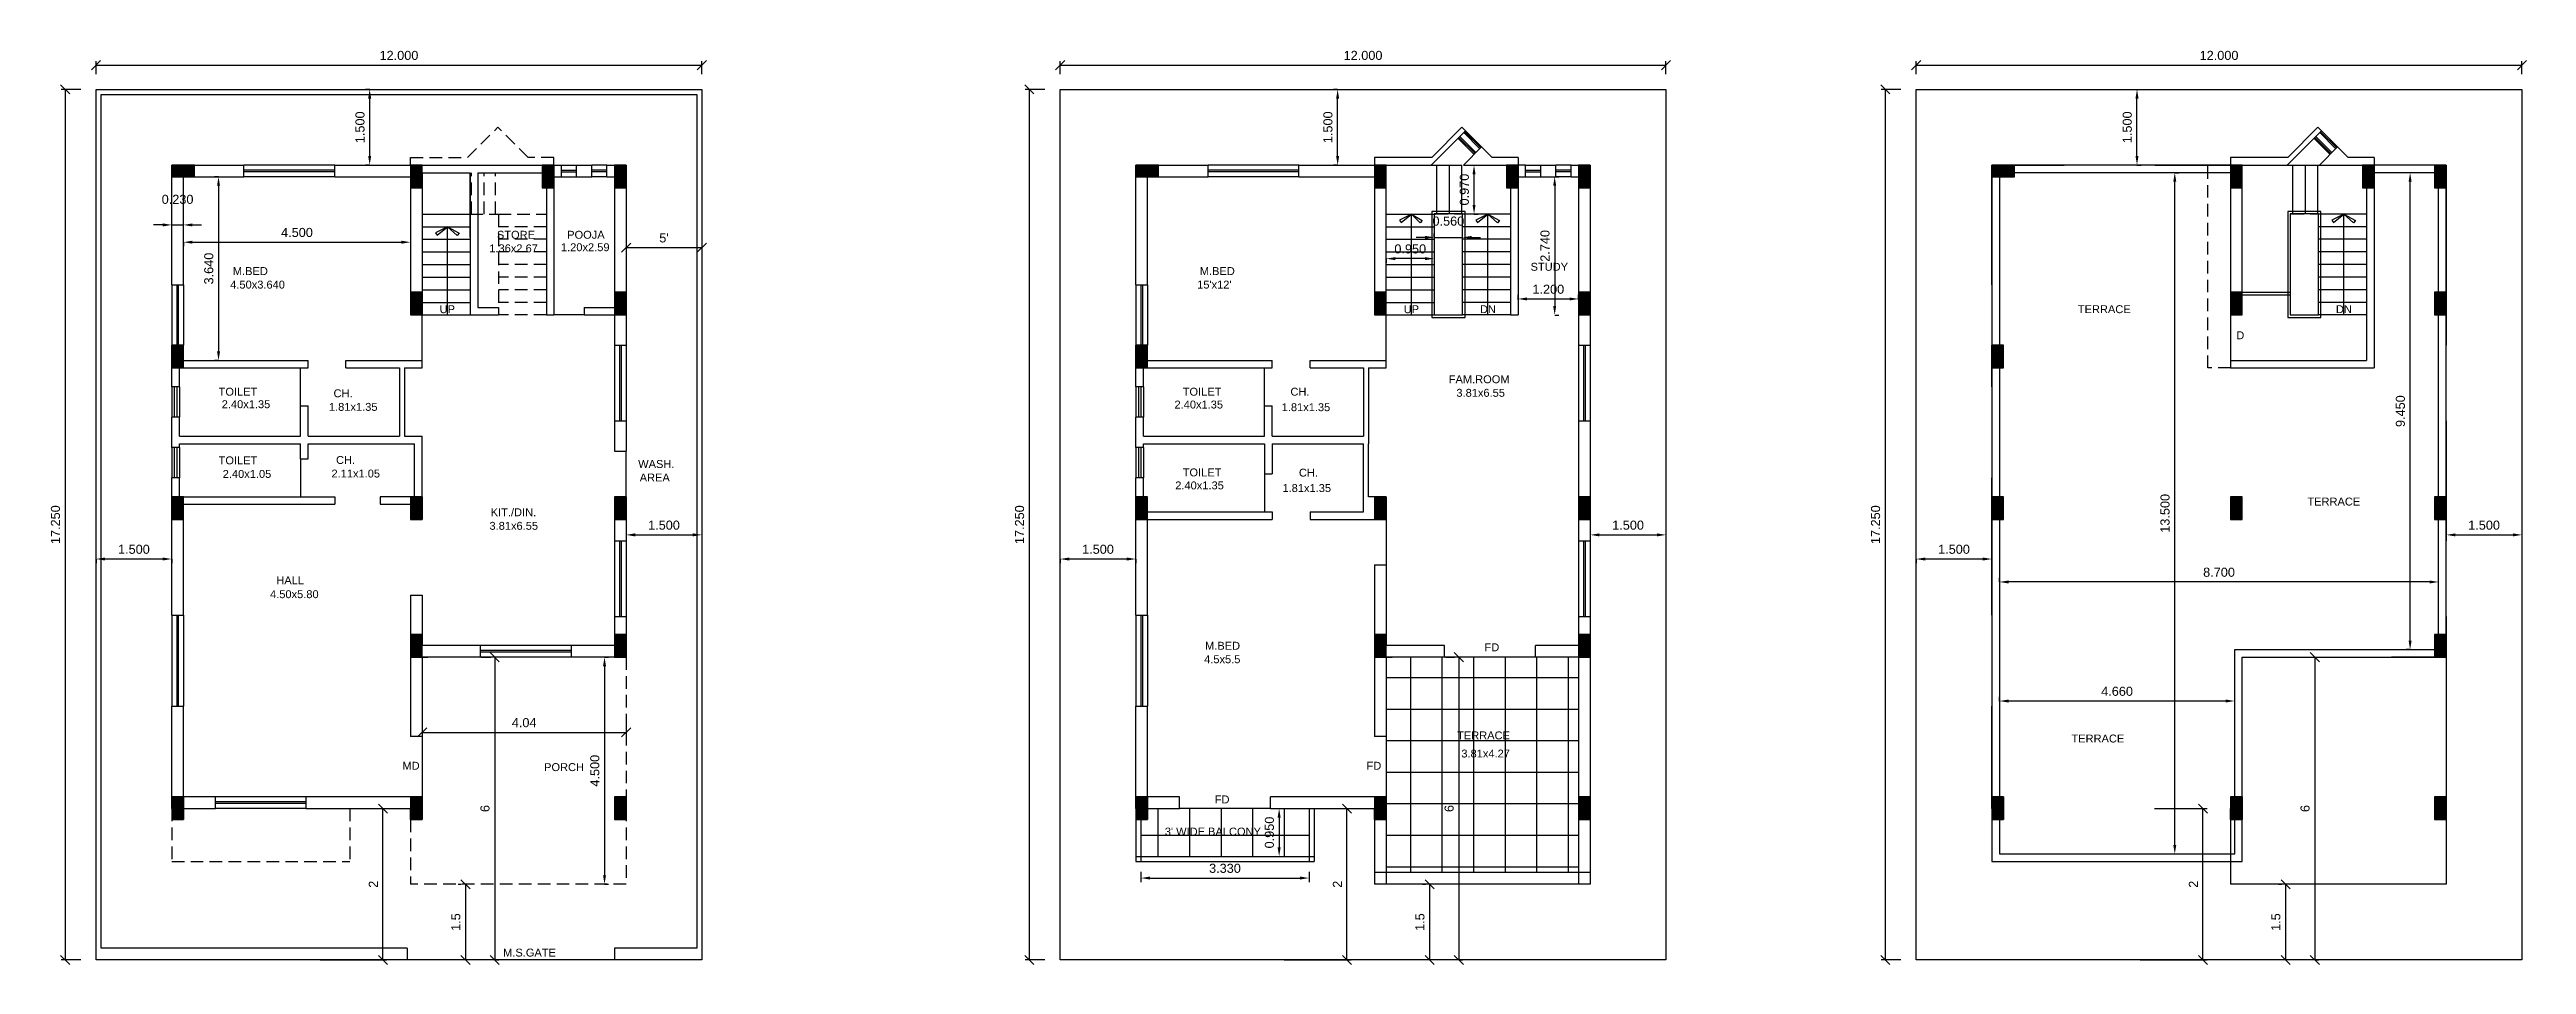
# Model space of a CAD drawing. Extents: x 1918.3 to 1967.4, y 1113.5 to 1131.6.
import ezdxf

# ---------------------------------------------------------------- set-up
doc = ezdxf.new("R2010")
doc.units = 0
for name, pattern in [('DASH2', [0.375, 0.25, -0.125]), ('DASHED2', [0.375, 0.25, -0.125]), ('HIDDEN', [0.375, 0.25, -0.125])]:
    doc.linetypes.add(name, pattern=pattern)
doc.layers.get('0').update_dxf_attribs({"linetype": 'CONTINUOUS'})
doc.layers.get('DEFPOINTS').update_dxf_attribs({"linetype": 'CONTINUOUS'})
for name, color, linetype in [('DIMENSIONS__BM_', 251, 'CONTINUOUS'), ('F', 1, 'CONTINUOUS'), ('RCC', 200, 'CONTINUOUS'), ('TEXT', 1, 'CONTINUOUS'), ('TEXT_SCH__BM_', 7, 'CONTINUOUS'), ('WALL', 7, 'CONTINUOUS'), ('WIN', 5, 'CONTINUOUS')]:
    doc.layers.add(name, color=color, linetype=linetype)
doc.styles.add('AR', font='arial.ttf')
doc.styles.add('STYLE1', font='arial.ttf', dxfattribs={"height": 0.2})
doc.dimstyles.new('_BM__FOR_MM', dxfattribs={"dimtxt": 0.18, "dimasz": 0.18, "dimexe": 0.08, "dimexo": 0.3, "dimgap": 0.1, "dimtad": 1, "dimdec": 0, "dimlfac": 1000, "dimzin": 0, "dimtxsty": 'AR', "dimcen": 0.09, "dimclrd": 256, "dimclre": 256, "dimclrt": 4, "dimazin": 3, "dimtfac": 1, "dimtdec": 0, "dimtmove": 0, "dimatfit": 3, "dimtolj": 1, "dimtzin": 0})
doc.dimstyles.new('COPY_OF__BM__FOR_MM', dxfattribs={"dimtxt": 0.18, "dimasz": 0.18, "dimexe": 0.08, "dimexo": 0.3, "dimgap": 0.1, "dimtad": 1, "dimdec": 3, "dimzin": 0, "dimtxsty": 'AR', "dimcen": 0.09, "dimclrd": 256, "dimclre": 256, "dimclrt": 4, "dimazin": 3, "dimtfac": 1, "dimtdec": 3, "dimtmove": 0, "dimatfit": 3, "dimtolj": 1, "dimtzin": 0})
pattern_1 = [(90, (4125.88074, 2964.1459), (-0.625, 1e-16), []), (180, (4125.88074, 2964.1459), (-1e-16, -0.625), [])]

msp = doc.modelspace()

# ---------------------------------------------------------------- texts
at = {"layer": 'TEXT', "color": 7, "style": 'STYLE1'}
for s, p in [('STORE', (1927.1558, 1127.8402)), ('STORE', (1927.1558, 1127.8402)), ('POOJA', (1928.5477, 1127.8402)), ('1.36x2.67', (1927.0048, 1127.5718)), ('1.20x2.59', (1928.4244, 1127.5935)), ('4.50x3.640', (1921.8725, 1126.8528)), ('M.BED', (1921.9248, 1127.1212)), ("15'x12'", (1941.0262, 1126.8528)), ('M.BED', (1941.0785, 1127.1212)), ('STUDY', (1947.6308, 1127.2061)), ('UP', (1926.0205, 1126.3657)), ('UP', (1926.0205, 1126.3657)), ('UP', (1945.118, 1126.3657)), ('UP', (1945.118, 1126.3657)), ('DN', (1946.6278, 1126.3657)), ('DN', (1946.6278, 1126.3657)), ('TERRACE', (1958.471, 1126.366)), ('DN', (1963.5832, 1126.3657)), ('D', (1961.6099, 1125.8488)), ('FAM.ROOM', (1946.0102, 1124.9775)), ('TOILET', (1921.6424, 1124.7305)), ('2.40x1.35', (1921.7045, 1124.483)), ('1.81x1.35', (1923.8282, 1124.4303)), ('CH.', (1923.9192, 1124.6988)), ('2.40x1.35', (1940.5769, 1124.4764)), ('TOILET', (1940.7399, 1124.7305)), ('1.81x1.35', (1942.7006, 1124.4237)), ('CH.', (1942.874, 1124.7305)), ('3.81x6.55', (1946.1611, 1124.709)), ('TOILET', (1921.6424, 1123.37)), ('2.40x1.05', (1921.7241, 1123.1016)), ('2.11x1.05', (1923.8782, 1123.1092)), ('CH.', (1923.9692, 1123.3777)), ('WASH.', (1929.9539, 1123.2986)), ('AREA', (1929.9839, 1123.0301)), ('TOILET', (1940.7399, 1123.1311)), ('CH.', (1943.0416, 1123.1266)), ('2.40x1.35', (1940.5923, 1122.8742)), ('1.81x1.35', (1942.716, 1122.8215)), ('TERRACE', (1963.0184, 1122.554)), ('3.81x6.55', (1927.0081, 1122.073)), ('KIT./DIN.', (1927.0329, 1122.3415)), ('HALL', (1922.7862, 1120.9946)), ('4.50x5.80', (1922.6619, 1120.7184)), ('M.BED', (1941.1828, 1119.6966)), ('FD', (1946.7183, 1119.6659)), ('4.5x5.5', (1941.1641, 1119.4295)), ('TERRACE', (1946.1753, 1117.9206)), ('3.81x4.27', (1946.2592, 1117.561)), ('TERRACE', (1958.3446, 1117.8584)), ('MD', (1925.2838, 1117.3187)), ('PORCH', (1928.0902, 1117.2913)), ('FD', (1944.3812, 1117.3187)), ('FD', (1941.3746, 1116.6514)), ("3' WIDE BALCONY", (1940.3854, 1116.0145)), ('M.S.GATE', (1927.2779, 1113.6163))]:
    msp.add_text(s, height=0.1568, dxfattribs=at).set_placement(p)

# ---------------------------------------------------------------- blocks, each defined once
blk = doc.blocks.new('_OBLIQUE')
at = {"color": 0, "linetype": 'BYBLOCK'}
blk.add_line((-0.5, -0.5), (0.5, 0.5), dxfattribs=at)
blk = doc.blocks.new('*D57')
at = {"layer": 'DEFPOINTS', "color": 0}
for p in [(1931.215, 1131.28), (1919.215, 1130.799), (1931.215, 1130.799)]:
    blk.add_point(p, dxfattribs=at)
at = {"layer": 'TEXT_SCH__BM_'}
for p, q in [((1919.215, 1131.099), (1919.215, 1131.36)), ((1919.215, 1131.28), (1931.215, 1131.28)), ((1931.215, 1131.099), (1931.215, 1131.36))]:
    blk.add_line(p, q, dxfattribs=at)
at = {"layer": 'TEXT_SCH__BM_', "xscale": 0.18, "yscale": 0.18, "zscale": 0.18, "rotation": 180}
blk.add_blockref('_OBLIQUE', (1919.215, 1131.28), dxfattribs=at)
at = {"layer": 'TEXT_SCH__BM_', "xscale": 0.18, "yscale": 0.18, "zscale": 0.18}
blk.add_blockref('_OBLIQUE', (1931.215, 1131.28), dxfattribs=at)
at = {"layer": 'TEXT_SCH__BM_', "color": 7, "insert": (1925.215, 1131.472), "char_height": 0.18, "attachment_point": 5, "style": 'AR'}
blk.add_mtext('\\A1;12.000', dxfattribs=at)
blk = doc.blocks.new('*D58')
at = {"layer": 'DEFPOINTS', "color": 0}
for p in [(1919.215, 1130.799), (1918.604, 1113.549), (1919.215, 1113.549)]:
    blk.add_point(p, dxfattribs=at)
at = {"layer": 'TEXT_SCH__BM_'}
for p, q in [((1918.915, 1130.799), (1918.524, 1130.799)), ((1918.604, 1130.799), (1918.604, 1113.549)), ((1918.915, 1113.549), (1918.524, 1113.549))]:
    blk.add_line(p, q, dxfattribs=at)
at = {"layer": 'TEXT_SCH__BM_', "xscale": 0.18, "yscale": 0.18, "zscale": 0.18}
for p, rotation in [((1918.604, 1130.799), 90), ((1918.604, 1113.549), 270)]:
    blk.add_blockref('_OBLIQUE', p, dxfattribs=dict(at, rotation=rotation))
at = {"layer": 'TEXT_SCH__BM_', "color": 7, "insert": (1918.412, 1122.174), "char_height": 0.18, "attachment_point": 5, "rotation": 90, "style": 'AR'}
blk.add_mtext('\\A1;17.250', dxfattribs=at)
blk = doc.blocks.new('*D44')
at = {"layer": 'DEFPOINTS', "color": 0}
for p in [(1929.715, 1127.664), (1931.215, 1127.664), (1931.215, 1127.664)]:
    blk.add_point(p, dxfattribs=at)
at = {"layer": 'TEXT_SCH__BM_'}
for p, q in [((1929.715, 1127.964), (1929.715, 1127.744)), ((1929.715, 1127.664), (1931.215, 1127.664)), ((1931.215, 1127.964), (1931.215, 1127.744))]:
    blk.add_line(p, q, dxfattribs=at)
at = {"layer": 'TEXT_SCH__BM_', "xscale": 0.18, "yscale": 0.18, "zscale": 0.18, "rotation": 180}
blk.add_blockref('_OBLIQUE', (1929.715, 1127.664), dxfattribs=at)
at = {"layer": 'TEXT_SCH__BM_', "xscale": 0.18, "yscale": 0.18, "zscale": 0.18}
blk.add_blockref('_OBLIQUE', (1931.215, 1127.664), dxfattribs=at)
at = {"layer": 'TEXT_SCH__BM_', "color": 7, "insert": (1930.465, 1127.856), "char_height": 0.18, "attachment_point": 5, "style": 'AR'}
blk.add_mtext("\\A1;5'", dxfattribs=at)
blk = doc.blocks.new('*D45')
at = {"layer": 'DEFPOINTS', "color": 0}
for p in [(1923.638, 1116.549), (1924.897, 1116.549), (1923.354, 1113.549)]:
    blk.add_point(p, dxfattribs=at)
at = {"layer": 'TEXT_SCH__BM_'}
for p, q in [((1923.938, 1116.549), (1924.977, 1116.549)), ((1924.897, 1113.549), (1924.897, 1116.549)), ((1923.654, 1113.549), (1924.977, 1113.549))]:
    blk.add_line(p, q, dxfattribs=at)
at = {"layer": 'TEXT_SCH__BM_', "xscale": 0.18, "yscale": 0.18, "zscale": 0.18}
for p, rotation in [((1924.897, 1116.549), 90), ((1924.897, 1113.549), 270)]:
    blk.add_blockref('_OBLIQUE', p, dxfattribs=dict(at, rotation=rotation))
at = {"layer": 'TEXT_SCH__BM_', "color": 7, "insert": (1924.707, 1115.049), "char_height": 0.18, "attachment_point": 5, "rotation": 90, "style": 'AR'}
blk.add_mtext('\\A1;2', dxfattribs=at)
blk = doc.blocks.new('*D46')
at = {"layer": 'DEFPOINTS', "color": 0}
for p in [(1926.691, 1115.049), (1926.391, 1113.549), (1926.533, 1113.549)]:
    blk.add_point(p, dxfattribs=at)
at = {"layer": 'TEXT_SCH__BM_'}
for p, q in [((1926.391, 1115.049), (1926.453, 1115.049)), ((1926.533, 1115.049), (1926.533, 1113.549)), ((1926.691, 1113.549), (1926.613, 1113.549))]:
    blk.add_line(p, q, dxfattribs=at)
at = {"layer": 'TEXT_SCH__BM_', "xscale": 0.18, "yscale": 0.18, "zscale": 0.18}
for p, rotation in [((1926.533, 1115.049), 90), ((1926.533, 1113.549), 270)]:
    blk.add_blockref('_OBLIQUE', p, dxfattribs=dict(at, rotation=rotation))
at = {"layer": 'TEXT_SCH__BM_', "color": 7, "insert": (1926.342, 1114.299), "char_height": 0.18, "attachment_point": 5, "rotation": 90, "style": 'AR'}
blk.add_mtext('\\A1;{\\fArial TUR|b0|i0|c162|p34;1}.{\\fArial TUR|b0|i0|c162|p34;5}', dxfattribs=at)
blk = doc.blocks.new('*D47')
at = {"layer": 'DEFPOINTS', "color": 0}
for p in [(1927.145, 1119.549), (1926.845, 1113.549), (1927.112, 1113.549)]:
    blk.add_point(p, dxfattribs=at)
at = {"layer": 'TEXT_SCH__BM_'}
for p, q in [((1926.845, 1119.549), (1927.032, 1119.549)), ((1927.112, 1119.549), (1927.112, 1113.549)), ((1927.145, 1113.549), (1927.192, 1113.549))]:
    blk.add_line(p, q, dxfattribs=at)
at = {"layer": 'TEXT_SCH__BM_', "xscale": 0.18, "yscale": 0.18, "zscale": 0.18}
for p, rotation in [((1927.112, 1119.549), 90), ((1927.112, 1113.549), 270)]:
    blk.add_blockref('_OBLIQUE', p, dxfattribs=dict(at, rotation=rotation))
at = {"layer": 'TEXT_SCH__BM_', "color": 7, "insert": (1926.92, 1116.549), "char_height": 0.18, "attachment_point": 5, "rotation": 90, "style": 'AR'}
blk.add_mtext('\\A1;6', dxfattribs=at)
blk = doc.blocks.new('*D48')
at = {"layer": 'DEFPOINTS', "color": 0}
for p in [(1925.675, 1118.674), (1929.715, 1118.674), (1929.715, 1118.058)]:
    blk.add_point(p, dxfattribs=at)
at = {"layer": 'TEXT_SCH__BM_'}
for p, q in [((1925.675, 1118.374), (1925.675, 1117.978)), ((1929.715, 1118.374), (1929.715, 1117.978)), ((1925.675, 1118.058), (1929.715, 1118.058))]:
    blk.add_line(p, q, dxfattribs=at)
at = {"layer": 'TEXT_SCH__BM_', "xscale": 0.18, "yscale": 0.18, "zscale": 0.18, "rotation": 180}
blk.add_blockref('_OBLIQUE', (1925.675, 1118.058), dxfattribs=at)
at = {"layer": 'TEXT_SCH__BM_', "xscale": 0.18, "yscale": 0.18, "zscale": 0.18}
blk.add_blockref('_OBLIQUE', (1929.715, 1118.058), dxfattribs=at)
at = {"layer": 'TEXT_SCH__BM_', "color": 7, "insert": (1927.695, 1118.25), "char_height": 0.18, "attachment_point": 5, "style": 'AR'}
blk.add_mtext('\\A1;4.04', dxfattribs=at)
blk = doc.blocks.new('*D82')
at = {"layer": 'DEFPOINTS', "color": 0}
for p in [(1920.945, 1127.854), (1925.445, 1127.854), (1925.445, 1127.772)]:
    blk.add_point(p, dxfattribs=at)
at = {"layer": 'DIMENSIONS__BM_'}
for p, q in [((1920.945, 1127.772), (1920.945, 1127.692)), ((1921.125, 1127.772), (1925.265, 1127.772)), ((1925.445, 1127.772), (1925.445, 1127.692))]:
    blk.add_line(p, q, dxfattribs=at)
for points in [[(1921.125, 1127.802), (1921.125, 1127.742), (1920.945, 1127.772)], [(1925.265, 1127.802), (1925.265, 1127.742), (1925.445, 1127.772)]]:
    blk.add_solid(points, dxfattribs=at)
at = {"layer": 'DIMENSIONS__BM_', "color": 4, "insert": (1923.195, 1127.964), "char_height": 0.18, "attachment_point": 5, "style": 'AR'}
blk.add_mtext('\\A1;4.500', dxfattribs=at)
blk = doc.blocks.new('*D83')
at = {"layer": 'DEFPOINTS', "color": 0}
for p in [(1921.821, 1129.069), (1921.641, 1125.429), (1921.821, 1125.429)]:
    blk.add_point(p, dxfattribs=at)
at = {"layer": 'DIMENSIONS__BM_'}
for p, q in [((1921.641, 1129.069), (1921.561, 1129.069)), ((1921.641, 1128.889), (1921.641, 1125.609)), ((1921.641, 1125.429), (1921.561, 1125.429))]:
    blk.add_line(p, q, dxfattribs=at)
for points in [[(1921.611, 1128.889), (1921.671, 1128.889), (1921.641, 1129.069)], [(1921.611, 1125.609), (1921.671, 1125.609), (1921.641, 1125.429)]]:
    blk.add_solid(points, dxfattribs=at)
at = {"layer": 'DIMENSIONS__BM_', "color": 4, "insert": (1921.449, 1127.249), "char_height": 0.18, "attachment_point": 5, "rotation": 90, "style": 'AR'}
blk.add_mtext('\\A1;3.640', dxfattribs=at)
blk = doc.blocks.new('*D84')
at = {"layer": 'DEFPOINTS', "color": 0}
for p in [(1920.715, 1128.114), (1920.945, 1128.114), (1920.945, 1128.114)]:
    blk.add_point(p, dxfattribs=at)
at = {"layer": 'DIMENSIONS__BM_'}
for p, q in [((1920.535, 1128.114), (1920.355, 1128.114)), ((1920.715, 1128.114), (1920.715, 1128.194)), ((1920.715, 1128.114), (1920.945, 1128.114)), ((1920.945, 1128.114), (1920.945, 1128.194)), ((1921.125, 1128.114), (1921.305, 1128.114))]:
    blk.add_line(p, q, dxfattribs=at)
for points in [[(1920.535, 1128.144), (1920.535, 1128.084), (1920.715, 1128.114)], [(1921.125, 1128.144), (1921.125, 1128.084), (1920.945, 1128.114)]]:
    blk.add_solid(points, dxfattribs=at)
at = {"layer": 'DIMENSIONS__BM_', "color": 4, "insert": (1920.83, 1128.62), "char_height": 0.18, "attachment_point": 5, "style": 'AR'}
blk.add_mtext('\\A1;0.230', dxfattribs=at)
blk = doc.blocks.new('*D59')
at = {"layer": 'DEFPOINTS', "color": 0}
for p in [(1929.012, 1119.549), (1929.012, 1115.049), (1929.287, 1115.049)]:
    blk.add_point(p, dxfattribs=at)
at = {"layer": 'DIMENSIONS__BM_'}
for p, q in [((1929.287, 1119.549), (1929.367, 1119.549)), ((1929.287, 1119.369), (1929.287, 1115.229)), ((1929.287, 1115.049), (1929.367, 1115.049))]:
    blk.add_line(p, q, dxfattribs=at)
for points in [[(1929.257, 1119.369), (1929.317, 1119.369), (1929.287, 1119.549)], [(1929.257, 1115.229), (1929.317, 1115.229), (1929.287, 1115.049)]]:
    blk.add_solid(points, dxfattribs=at)
at = {"layer": 'DIMENSIONS__BM_', "color": 4, "insert": (1929.095, 1117.299), "char_height": 0.18, "attachment_point": 5, "rotation": 90, "style": 'AR'}
blk.add_mtext('\\A1;4.500', dxfattribs=at)
blk = doc.blocks.new('*D60')
at = {"layer": 'DEFPOINTS', "color": 0}
for p in [(1919.215, 1121.665), (1920.715, 1121.665), (1919.215, 1121.494)]:
    blk.add_point(p, dxfattribs=at)
at = {"layer": 'DIMENSIONS__BM_'}
for p, q in [((1919.215, 1121.494), (1919.215, 1121.414)), ((1920.535, 1121.494), (1919.395, 1121.494)), ((1920.715, 1121.494), (1920.715, 1121.414))]:
    blk.add_line(p, q, dxfattribs=at)
for points in [[(1919.395, 1121.524), (1919.395, 1121.464), (1919.215, 1121.494)], [(1920.535, 1121.524), (1920.535, 1121.464), (1920.715, 1121.494)]]:
    blk.add_solid(points, dxfattribs=at)
at = {"layer": 'DIMENSIONS__BM_', "color": 4, "insert": (1919.965, 1121.686), "char_height": 0.18, "attachment_point": 5, "style": 'AR'}
blk.add_mtext('\\A1;1.500', dxfattribs=at)
blk = doc.blocks.new('*D61')
at = {"layer": 'DEFPOINTS', "color": 0}
for p in [(1929.715, 1122.02), (1931.215, 1122.02), (1931.215, 1121.972)]:
    blk.add_point(p, dxfattribs=at)
at = {"layer": 'DIMENSIONS__BM_'}
for p, q in [((1929.715, 1121.972), (1929.715, 1121.892)), ((1929.895, 1121.972), (1931.035, 1121.972)), ((1931.215, 1121.972), (1931.215, 1121.892))]:
    blk.add_line(p, q, dxfattribs=at)
for points in [[(1929.895, 1122.002), (1929.895, 1121.942), (1929.715, 1121.972)], [(1931.035, 1122.002), (1931.035, 1121.942), (1931.215, 1121.972)]]:
    blk.add_solid(points, dxfattribs=at)
at = {"layer": 'DIMENSIONS__BM_', "color": 4, "insert": (1930.465, 1122.164), "char_height": 0.18, "attachment_point": 5, "style": 'AR'}
blk.add_mtext('\\A1;1.500', dxfattribs=at)
blk = doc.blocks.new('*D62')
at = {"layer": 'DEFPOINTS', "color": 0}
for p in [(1941.207, 1116.549), (1941.207, 1115.599), (1942.65, 1115.599)]:
    blk.add_point(p, dxfattribs=at)
at = {"layer": 'DIMENSIONS__BM_'}
for p, q in [((1942.525, 1116.549), (1942.73, 1116.549)), ((1942.65, 1116.369), (1942.65, 1115.779)), ((1942.525, 1115.599), (1942.73, 1115.599))]:
    blk.add_line(p, q, dxfattribs=at)
for points in [[(1942.62, 1116.369), (1942.68, 1116.369), (1942.65, 1116.549)], [(1942.62, 1115.779), (1942.68, 1115.779), (1942.65, 1115.599)]]:
    blk.add_solid(points, dxfattribs=at)
at = {"layer": 'DIMENSIONS__BM_', "color": 4, "insert": (1942.458, 1116.074), "char_height": 0.18, "attachment_point": 5, "rotation": 90, "style": 'AR'}
blk.add_mtext('\\A1;0.950', dxfattribs=at)
blk = doc.blocks.new('*D63')
at = {"layer": 'DEFPOINTS', "color": 0}
for p in [(1939.912, 1115.599), (1943.242, 1115.599), (1943.242, 1115.172)]:
    blk.add_point(p, dxfattribs=at)
at = {"layer": 'DIMENSIONS__BM_'}
for p, q in [((1939.912, 1115.297), (1939.912, 1115.092)), ((1943.242, 1115.297), (1943.242, 1115.092)), ((1940.092, 1115.172), (1943.062, 1115.172))]:
    blk.add_line(p, q, dxfattribs=at)
for points in [[(1940.092, 1115.202), (1940.092, 1115.142), (1939.912, 1115.172)], [(1943.062, 1115.202), (1943.062, 1115.142), (1943.242, 1115.172)]]:
    blk.add_solid(points, dxfattribs=at)
at = {"layer": 'DIMENSIONS__BM_', "color": 4, "insert": (1941.577, 1115.364), "char_height": 0.18, "attachment_point": 5, "style": 'AR'}
blk.add_mtext('\\A1;3.330', dxfattribs=at)
blk = doc.blocks.new('*D64')
at = {"layer": 'DEFPOINTS', "color": 0}
for p in [(1948.582, 1126.647), (1947.382, 1126.329), (1948.582, 1126.329)]:
    blk.add_point(p, dxfattribs=at)
at = {"layer": 'DIMENSIONS__BM_'}
for p, q in [((1947.382, 1126.629), (1947.382, 1126.727)), ((1947.562, 1126.647), (1948.402, 1126.647)), ((1948.582, 1126.629), (1948.582, 1126.727))]:
    blk.add_line(p, q, dxfattribs=at)
for points in [[(1947.562, 1126.677), (1947.562, 1126.617), (1947.382, 1126.647)], [(1948.402, 1126.677), (1948.402, 1126.617), (1948.582, 1126.647)]]:
    blk.add_solid(points, dxfattribs=at)
at = {"layer": 'DIMENSIONS__BM_', "color": 4, "insert": (1947.982, 1126.839), "char_height": 0.18, "attachment_point": 5, "style": 'AR'}
blk.add_mtext('\\A1;1.200', dxfattribs=at)
blk = doc.blocks.new('*D65')
at = {"layer": 'DEFPOINTS', "color": 0}
for p in [(1947.982, 1129.069), (1947.982, 1126.329), (1948.108, 1126.329)]:
    blk.add_point(p, dxfattribs=at)
at = {"layer": 'DIMENSIONS__BM_'}
for p, q in [((1948.108, 1129.069), (1948.188, 1129.069)), ((1948.108, 1128.889), (1948.108, 1126.509)), ((1948.108, 1126.329), (1948.188, 1126.329))]:
    blk.add_line(p, q, dxfattribs=at)
for points in [[(1948.078, 1128.889), (1948.138, 1128.889), (1948.108, 1129.069)], [(1948.078, 1126.509), (1948.138, 1126.509), (1948.108, 1126.329)]]:
    blk.add_solid(points, dxfattribs=at)
at = {"layer": 'DIMENSIONS__BM_', "color": 4, "insert": (1947.917, 1127.699), "char_height": 0.18, "attachment_point": 5, "rotation": 90, "style": 'AR'}
blk.add_mtext('\\A1;2.740', dxfattribs=at)
blk = doc.blocks.new('*D66')
at = {"layer": 'DEFPOINTS', "color": 0}
for p in [(1944.772, 1127.579), (1945.722, 1127.579), (1944.772, 1127.446)]:
    blk.add_point(p, dxfattribs=at)
at = {"layer": 'DIMENSIONS__BM_'}
for p, q in [((1944.772, 1127.446), (1944.772, 1127.366)), ((1945.542, 1127.446), (1944.952, 1127.446)), ((1945.722, 1127.446), (1945.722, 1127.366))]:
    blk.add_line(p, q, dxfattribs=at)
for points in [[(1944.952, 1127.476), (1944.952, 1127.416), (1944.772, 1127.446)], [(1945.542, 1127.476), (1945.542, 1127.416), (1945.722, 1127.446)]]:
    blk.add_solid(points, dxfattribs=at)
at = {"layer": 'DIMENSIONS__BM_', "color": 4, "insert": (1945.247, 1127.638), "char_height": 0.18, "attachment_point": 5, "style": 'AR'}
blk.add_mtext('\\A1;0.950', dxfattribs=at)
blk = doc.blocks.new('*D67')
at = {"layer": 'DEFPOINTS', "color": 0}
for p in [(1945.722, 1127.579), (1946.282, 1127.867), (1946.282, 1127.579)]:
    blk.add_point(p, dxfattribs=at)
at = {"layer": 'DIMENSIONS__BM_'}
for p, q in [((1945.542, 1127.867), (1945.362, 1127.867)), ((1945.722, 1127.867), (1945.722, 1127.947)), ((1945.722, 1127.867), (1946.282, 1127.867)), ((1946.282, 1127.867), (1946.282, 1127.947)), ((1946.462, 1127.867), (1946.642, 1127.867))]:
    blk.add_line(p, q, dxfattribs=at)
for points in [[(1945.542, 1127.897), (1945.542, 1127.837), (1945.722, 1127.867)], [(1946.462, 1127.897), (1946.462, 1127.837), (1946.282, 1127.867)]]:
    blk.add_solid(points, dxfattribs=at)
at = {"layer": 'DIMENSIONS__BM_', "color": 4, "insert": (1946.002, 1128.189), "char_height": 0.18, "attachment_point": 5, "style": 'AR'}
blk.add_mtext('\\A1;0.560', dxfattribs=at)
blk = doc.blocks.new('*D68')
at = {"layer": 'DEFPOINTS', "color": 0}
for p in [(1946.364, 1129.299), (1946.511, 1129.299), (1946.364, 1128.329)]:
    blk.add_point(p, dxfattribs=at)
at = {"layer": 'DIMENSIONS__BM_'}
for p, q in [((1946.511, 1129.299), (1946.591, 1129.299)), ((1946.511, 1128.509), (1946.511, 1129.119)), ((1946.511, 1128.329), (1946.591, 1128.329))]:
    blk.add_line(p, q, dxfattribs=at)
for points in [[(1946.481, 1129.119), (1946.541, 1129.119), (1946.511, 1129.299)], [(1946.481, 1128.509), (1946.541, 1128.509), (1946.511, 1128.329)]]:
    blk.add_solid(points, dxfattribs=at)
at = {"layer": 'DIMENSIONS__BM_', "color": 4, "insert": (1946.319, 1128.814), "char_height": 0.18, "attachment_point": 5, "rotation": 90, "style": 'AR'}
blk.add_mtext('\\A1;0.970', dxfattribs=at)
blk = doc.blocks.new('*D69')
at = {"layer": 'DEFPOINTS', "color": 0}
for p in [(1960.183, 1129.149), (1960.391, 1129.149), (1960.183, 1115.649)]:
    blk.add_point(p, dxfattribs=at)
at = {"layer": 'DIMENSIONS__BM_'}
for p, q in [((1960.391, 1129.149), (1960.471, 1129.149)), ((1960.391, 1115.829), (1960.391, 1128.969)), ((1960.391, 1115.649), (1960.471, 1115.649))]:
    blk.add_line(p, q, dxfattribs=at)
for points in [[(1960.361, 1128.969), (1960.421, 1128.969), (1960.391, 1129.149)], [(1960.361, 1115.829), (1960.421, 1115.829), (1960.391, 1115.649)]]:
    blk.add_solid(points, dxfattribs=at)
at = {"layer": 'DIMENSIONS__BM_', "color": 4, "insert": (1960.199, 1122.399), "char_height": 0.18, "attachment_point": 5, "rotation": 90, "style": 'AR'}
blk.add_mtext('\\A1;13.500', dxfattribs=at)
blk = doc.blocks.new('*D70')
at = {"layer": 'DEFPOINTS', "color": 0}
for p in [(1956.918, 1121.039), (1956.918, 1121.039), (1965.618, 1121.039)]:
    blk.add_point(p, dxfattribs=at)
at = {"layer": 'DIMENSIONS__BM_'}
for p, q in [((1956.918, 1121.039), (1956.918, 1121.119)), ((1965.618, 1121.039), (1965.618, 1121.119)), ((1965.438, 1121.039), (1957.098, 1121.039))]:
    blk.add_line(p, q, dxfattribs=at)
for points in [[(1957.098, 1121.069), (1957.098, 1121.009), (1956.918, 1121.039)], [(1965.438, 1121.069), (1965.438, 1121.009), (1965.618, 1121.039)]]:
    blk.add_solid(points, dxfattribs=at)
at = {"layer": 'DIMENSIONS__BM_', "color": 4, "insert": (1961.268, 1121.231), "char_height": 0.18, "attachment_point": 5, "style": 'AR'}
blk.add_mtext('\\A1;8.700', dxfattribs=at)
blk = doc.blocks.new('*D71')
at = {"layer": 'DEFPOINTS', "color": 0}
for p in [(1965.053, 1129.149), (1965.193, 1129.149), (1965.193, 1119.699)]:
    blk.add_point(p, dxfattribs=at)
at = {"layer": 'DIMENSIONS__BM_'}
for p, q in [((1965.053, 1129.149), (1964.973, 1129.149)), ((1965.053, 1119.879), (1965.053, 1128.969)), ((1965.053, 1119.699), (1964.973, 1119.699))]:
    blk.add_line(p, q, dxfattribs=at)
for points in [[(1965.023, 1128.969), (1965.083, 1128.969), (1965.053, 1129.149)], [(1965.023, 1119.879), (1965.083, 1119.879), (1965.053, 1119.699)]]:
    blk.add_solid(points, dxfattribs=at)
at = {"layer": 'DIMENSIONS__BM_', "color": 4, "insert": (1964.861, 1124.424), "char_height": 0.18, "attachment_point": 5, "rotation": 90, "style": 'AR'}
blk.add_mtext('\\A1;9.450', dxfattribs=at)
blk = doc.blocks.new('*D72')
at = {"layer": 'DEFPOINTS', "color": 0}
for p in [(1956.918, 1118.68), (1956.918, 1118.592), (1961.578, 1118.592)]:
    blk.add_point(p, dxfattribs=at)
at = {"layer": 'DIMENSIONS__BM_'}
for p, q in [((1956.918, 1118.68), (1956.918, 1118.76)), ((1961.398, 1118.68), (1957.098, 1118.68)), ((1961.578, 1118.68), (1961.578, 1118.76))]:
    blk.add_line(p, q, dxfattribs=at)
for points in [[(1957.098, 1118.71), (1957.098, 1118.65), (1956.918, 1118.68)], [(1961.398, 1118.71), (1961.398, 1118.65), (1961.578, 1118.68)]]:
    blk.add_solid(points, dxfattribs=at)
at = {"layer": 'DIMENSIONS__BM_', "color": 4, "insert": (1959.248, 1118.872), "char_height": 0.18, "attachment_point": 5, "style": 'AR'}
blk.add_mtext('\\A1;4.660', dxfattribs=at)
blk = doc.blocks.new('*D73')
at = {"layer": 'DEFPOINTS', "color": 0}
for p in [(1924.635, 1130.799), (1924.771, 1130.799), (1924.771, 1129.299)]:
    blk.add_point(p, dxfattribs=at)
at = {"layer": 'DIMENSIONS__BM_'}
for p, q in [((1924.635, 1130.799), (1924.555, 1130.799)), ((1924.635, 1129.479), (1924.635, 1130.619)), ((1924.635, 1129.299), (1924.555, 1129.299))]:
    blk.add_line(p, q, dxfattribs=at)
for points in [[(1924.605, 1130.619), (1924.665, 1130.619), (1924.635, 1130.799)], [(1924.605, 1129.479), (1924.665, 1129.479), (1924.635, 1129.299)]]:
    blk.add_solid(points, dxfattribs=at)
at = {"layer": 'DIMENSIONS__BM_', "color": 4, "insert": (1924.444, 1130.049), "char_height": 0.18, "attachment_point": 5, "rotation": 90, "style": 'AR'}
blk.add_mtext('\\A1;1.500', dxfattribs=at)
blk = doc.blocks.new('*D74')
at = {"layer": 'DEFPOINTS', "color": 0}
for p in [(1950.312, 1131.28), (1938.312, 1130.799), (1950.312, 1130.799)]:
    blk.add_point(p, dxfattribs=at)
at = {"layer": 'TEXT_SCH__BM_'}
for p, q in [((1938.312, 1131.099), (1938.312, 1131.36)), ((1938.312, 1131.28), (1950.312, 1131.28)), ((1950.312, 1131.099), (1950.312, 1131.36))]:
    blk.add_line(p, q, dxfattribs=at)
at = {"layer": 'TEXT_SCH__BM_', "xscale": 0.18, "yscale": 0.18, "zscale": 0.18, "rotation": 180}
blk.add_blockref('_OBLIQUE', (1938.312, 1131.28), dxfattribs=at)
at = {"layer": 'TEXT_SCH__BM_', "xscale": 0.18, "yscale": 0.18, "zscale": 0.18}
blk.add_blockref('_OBLIQUE', (1950.312, 1131.28), dxfattribs=at)
at = {"layer": 'TEXT_SCH__BM_', "color": 7, "insert": (1944.312, 1131.472), "char_height": 0.18, "attachment_point": 5, "style": 'AR'}
blk.add_mtext('\\A1;12.000', dxfattribs=at)
blk = doc.blocks.new('*D75')
at = {"layer": 'DEFPOINTS', "color": 0}
for p in [(1938.312, 1130.799), (1937.701, 1113.549), (1938.312, 1113.549)]:
    blk.add_point(p, dxfattribs=at)
at = {"layer": 'TEXT_SCH__BM_'}
for p, q in [((1938.012, 1130.799), (1937.621, 1130.799)), ((1937.701, 1130.799), (1937.701, 1113.549)), ((1938.012, 1113.549), (1937.621, 1113.549))]:
    blk.add_line(p, q, dxfattribs=at)
at = {"layer": 'TEXT_SCH__BM_', "xscale": 0.18, "yscale": 0.18, "zscale": 0.18}
for p, rotation in [((1937.701, 1130.799), 90), ((1937.701, 1113.549), 270)]:
    blk.add_blockref('_OBLIQUE', p, dxfattribs=dict(at, rotation=rotation))
at = {"layer": 'TEXT_SCH__BM_', "color": 7, "insert": (1937.509, 1122.174), "char_height": 0.18, "attachment_point": 5, "rotation": 90, "style": 'AR'}
blk.add_mtext('\\A1;17.250', dxfattribs=at)
blk = doc.blocks.new('*D49')
at = {"layer": 'DEFPOINTS', "color": 0}
for p in [(1942.736, 1116.549), (1943.994, 1116.549), (1942.452, 1113.549)]:
    blk.add_point(p, dxfattribs=at)
at = {"layer": 'TEXT_SCH__BM_'}
for p, q in [((1943.036, 1116.549), (1944.074, 1116.549)), ((1943.994, 1113.549), (1943.994, 1116.549)), ((1942.752, 1113.549), (1944.074, 1113.549))]:
    blk.add_line(p, q, dxfattribs=at)
at = {"layer": 'TEXT_SCH__BM_', "xscale": 0.18, "yscale": 0.18, "zscale": 0.18}
for p, rotation in [((1943.994, 1116.549), 90), ((1943.994, 1113.549), 270)]:
    blk.add_blockref('_OBLIQUE', p, dxfattribs=dict(at, rotation=rotation))
at = {"layer": 'TEXT_SCH__BM_', "color": 7, "insert": (1943.804, 1115.049), "char_height": 0.18, "attachment_point": 5, "rotation": 90, "style": 'AR'}
blk.add_mtext('\\A1;2', dxfattribs=at)
blk = doc.blocks.new('*D50')
at = {"layer": 'DEFPOINTS', "color": 0}
for p in [(1945.788, 1115.049), (1945.488, 1113.549), (1945.631, 1113.549)]:
    blk.add_point(p, dxfattribs=at)
at = {"layer": 'TEXT_SCH__BM_'}
for p, q in [((1945.488, 1115.049), (1945.551, 1115.049)), ((1945.631, 1115.049), (1945.631, 1113.549)), ((1945.788, 1113.549), (1945.711, 1113.549))]:
    blk.add_line(p, q, dxfattribs=at)
at = {"layer": 'TEXT_SCH__BM_', "xscale": 0.18, "yscale": 0.18, "zscale": 0.18}
for p, rotation in [((1945.631, 1115.049), 90), ((1945.631, 1113.549), 270)]:
    blk.add_blockref('_OBLIQUE', p, dxfattribs=dict(at, rotation=rotation))
at = {"layer": 'TEXT_SCH__BM_', "color": 7, "insert": (1945.439, 1114.299), "char_height": 0.18, "attachment_point": 5, "rotation": 90, "style": 'AR'}
blk.add_mtext('\\A1;{\\fArial TUR|b0|i0|c162|p34;1}.{\\fArial TUR|b0|i0|c162|p34;5}', dxfattribs=at)
blk = doc.blocks.new('*D51')
at = {"layer": 'DEFPOINTS', "color": 0}
for p in [(1946.243, 1119.549), (1945.943, 1113.549), (1946.21, 1113.549)]:
    blk.add_point(p, dxfattribs=at)
at = {"layer": 'TEXT_SCH__BM_'}
for p, q in [((1945.943, 1119.549), (1946.13, 1119.549)), ((1946.21, 1119.549), (1946.21, 1113.549)), ((1946.243, 1113.549), (1946.29, 1113.549))]:
    blk.add_line(p, q, dxfattribs=at)
at = {"layer": 'TEXT_SCH__BM_', "xscale": 0.18, "yscale": 0.18, "zscale": 0.18}
for p, rotation in [((1946.21, 1119.549), 90), ((1946.21, 1113.549), 270)]:
    blk.add_blockref('_OBLIQUE', p, dxfattribs=dict(at, rotation=rotation))
at = {"layer": 'TEXT_SCH__BM_', "color": 7, "insert": (1946.018, 1116.549), "char_height": 0.18, "attachment_point": 5, "rotation": 90, "style": 'AR'}
blk.add_mtext('\\A1;6', dxfattribs=at)
blk = doc.blocks.new('*D76')
at = {"layer": 'DEFPOINTS', "color": 0}
for p in [(1938.312, 1121.665), (1939.812, 1121.665), (1938.312, 1121.494)]:
    blk.add_point(p, dxfattribs=at)
at = {"layer": 'DIMENSIONS__BM_'}
for p, q in [((1938.312, 1121.494), (1938.312, 1121.414)), ((1939.632, 1121.494), (1938.492, 1121.494)), ((1939.812, 1121.494), (1939.812, 1121.414))]:
    blk.add_line(p, q, dxfattribs=at)
for points in [[(1938.492, 1121.524), (1938.492, 1121.464), (1938.312, 1121.494)], [(1939.632, 1121.524), (1939.632, 1121.464), (1939.812, 1121.494)]]:
    blk.add_solid(points, dxfattribs=at)
at = {"layer": 'DIMENSIONS__BM_', "color": 4, "insert": (1939.062, 1121.686), "char_height": 0.18, "attachment_point": 5, "style": 'AR'}
blk.add_mtext('\\A1;1.500', dxfattribs=at)
blk = doc.blocks.new('*D52')
at = {"layer": 'DEFPOINTS', "color": 0}
for p in [(1948.812, 1122.02), (1950.312, 1122.02), (1950.312, 1121.972)]:
    blk.add_point(p, dxfattribs=at)
at = {"layer": 'DIMENSIONS__BM_'}
for p, q in [((1948.812, 1121.972), (1948.812, 1121.892)), ((1948.992, 1121.972), (1950.132, 1121.972)), ((1950.312, 1121.972), (1950.312, 1121.892))]:
    blk.add_line(p, q, dxfattribs=at)
for points in [[(1948.992, 1122.002), (1948.992, 1121.942), (1948.812, 1121.972)], [(1950.132, 1122.002), (1950.132, 1121.942), (1950.312, 1121.972)]]:
    blk.add_solid(points, dxfattribs=at)
at = {"layer": 'DIMENSIONS__BM_', "color": 4, "insert": (1949.562, 1122.164), "char_height": 0.18, "attachment_point": 5, "style": 'AR'}
blk.add_mtext('\\A1;1.500', dxfattribs=at)
blk = doc.blocks.new('*D78')
at = {"layer": 'DEFPOINTS', "color": 0}
for p in [(1967.268, 1131.28), (1955.268, 1130.799), (1967.268, 1130.799)]:
    blk.add_point(p, dxfattribs=at)
at = {"layer": 'TEXT_SCH__BM_'}
for p, q in [((1955.268, 1131.099), (1955.268, 1131.36)), ((1955.268, 1131.28), (1967.268, 1131.28)), ((1967.268, 1131.099), (1967.268, 1131.36))]:
    blk.add_line(p, q, dxfattribs=at)
at = {"layer": 'TEXT_SCH__BM_', "xscale": 0.18, "yscale": 0.18, "zscale": 0.18, "rotation": 180}
blk.add_blockref('_OBLIQUE', (1955.268, 1131.28), dxfattribs=at)
at = {"layer": 'TEXT_SCH__BM_', "xscale": 0.18, "yscale": 0.18, "zscale": 0.18}
blk.add_blockref('_OBLIQUE', (1967.268, 1131.28), dxfattribs=at)
at = {"layer": 'TEXT_SCH__BM_', "color": 7, "insert": (1961.268, 1131.472), "char_height": 0.18, "attachment_point": 5, "style": 'AR'}
blk.add_mtext('\\A1;12.000', dxfattribs=at)
blk = doc.blocks.new('*D79')
at = {"layer": 'DEFPOINTS', "color": 0}
for p in [(1955.268, 1130.799), (1954.657, 1113.549), (1955.268, 1113.549)]:
    blk.add_point(p, dxfattribs=at)
at = {"layer": 'TEXT_SCH__BM_'}
for p, q in [((1954.968, 1130.799), (1954.577, 1130.799)), ((1954.657, 1130.799), (1954.657, 1113.549)), ((1954.968, 1113.549), (1954.577, 1113.549))]:
    blk.add_line(p, q, dxfattribs=at)
at = {"layer": 'TEXT_SCH__BM_', "xscale": 0.18, "yscale": 0.18, "zscale": 0.18}
for p, rotation in [((1954.657, 1130.799), 90), ((1954.657, 1113.549), 270)]:
    blk.add_blockref('_OBLIQUE', p, dxfattribs=dict(at, rotation=rotation))
at = {"layer": 'TEXT_SCH__BM_', "color": 7, "insert": (1954.465, 1122.174), "char_height": 0.18, "attachment_point": 5, "rotation": 90, "style": 'AR'}
blk.add_mtext('\\A1;17.250', dxfattribs=at)
blk = doc.blocks.new('*D53')
at = {"layer": 'DEFPOINTS', "color": 0}
for p in [(1959.691, 1116.549), (1960.95, 1116.549), (1959.407, 1113.549)]:
    blk.add_point(p, dxfattribs=at)
at = {"layer": 'TEXT_SCH__BM_'}
for p, q in [((1959.991, 1116.549), (1961.03, 1116.549)), ((1960.95, 1113.549), (1960.95, 1116.549)), ((1959.707, 1113.549), (1961.03, 1113.549))]:
    blk.add_line(p, q, dxfattribs=at)
at = {"layer": 'TEXT_SCH__BM_', "xscale": 0.18, "yscale": 0.18, "zscale": 0.18}
for p, rotation in [((1960.95, 1116.549), 90), ((1960.95, 1113.549), 270)]:
    blk.add_blockref('_OBLIQUE', p, dxfattribs=dict(at, rotation=rotation))
at = {"layer": 'TEXT_SCH__BM_', "color": 7, "insert": (1960.76, 1115.049), "char_height": 0.18, "attachment_point": 5, "rotation": 90, "style": 'AR'}
blk.add_mtext('\\A1;2', dxfattribs=at)
blk = doc.blocks.new('*D54')
at = {"layer": 'DEFPOINTS', "color": 0}
for p in [(1962.744, 1115.049), (1962.444, 1113.549), (1962.586, 1113.549)]:
    blk.add_point(p, dxfattribs=at)
at = {"layer": 'TEXT_SCH__BM_'}
for p, q in [((1962.444, 1115.049), (1962.506, 1115.049)), ((1962.586, 1115.049), (1962.586, 1113.549)), ((1962.744, 1113.549), (1962.666, 1113.549))]:
    blk.add_line(p, q, dxfattribs=at)
at = {"layer": 'TEXT_SCH__BM_', "xscale": 0.18, "yscale": 0.18, "zscale": 0.18}
for p, rotation in [((1962.586, 1115.049), 90), ((1962.586, 1113.549), 270)]:
    blk.add_blockref('_OBLIQUE', p, dxfattribs=dict(at, rotation=rotation))
at = {"layer": 'TEXT_SCH__BM_', "color": 7, "insert": (1962.394, 1114.299), "char_height": 0.18, "attachment_point": 5, "rotation": 90, "style": 'AR'}
blk.add_mtext('\\A1;{\\fArial TUR|b0|i0|c162|p34;1}.{\\fArial TUR|b0|i0|c162|p34;5}', dxfattribs=at)
blk = doc.blocks.new('*D55')
at = {"layer": 'DEFPOINTS', "color": 0}
for p in [(1963.198, 1119.549), (1962.898, 1113.549), (1963.165, 1113.549)]:
    blk.add_point(p, dxfattribs=at)
at = {"layer": 'TEXT_SCH__BM_'}
for p, q in [((1962.898, 1119.549), (1963.085, 1119.549)), ((1963.165, 1119.549), (1963.165, 1113.549)), ((1963.198, 1113.549), (1963.245, 1113.549))]:
    blk.add_line(p, q, dxfattribs=at)
at = {"layer": 'TEXT_SCH__BM_', "xscale": 0.18, "yscale": 0.18, "zscale": 0.18}
for p, rotation in [((1963.165, 1119.549), 90), ((1963.165, 1113.549), 270)]:
    blk.add_blockref('_OBLIQUE', p, dxfattribs=dict(at, rotation=rotation))
at = {"layer": 'TEXT_SCH__BM_', "color": 7, "insert": (1962.973, 1116.549), "char_height": 0.18, "attachment_point": 5, "rotation": 90, "style": 'AR'}
blk.add_mtext('\\A1;6', dxfattribs=at)
blk = doc.blocks.new('*D80')
at = {"layer": 'DEFPOINTS', "color": 0}
for p in [(1955.268, 1121.665), (1956.768, 1121.665), (1955.268, 1121.494)]:
    blk.add_point(p, dxfattribs=at)
at = {"layer": 'DIMENSIONS__BM_'}
for p, q in [((1955.268, 1121.494), (1955.268, 1121.414)), ((1956.588, 1121.494), (1955.448, 1121.494)), ((1956.768, 1121.494), (1956.768, 1121.414))]:
    blk.add_line(p, q, dxfattribs=at)
for points in [[(1955.448, 1121.524), (1955.448, 1121.464), (1955.268, 1121.494)], [(1956.588, 1121.524), (1956.588, 1121.464), (1956.768, 1121.494)]]:
    blk.add_solid(points, dxfattribs=at)
at = {"layer": 'DIMENSIONS__BM_', "color": 4, "insert": (1956.018, 1121.686), "char_height": 0.18, "attachment_point": 5, "style": 'AR'}
blk.add_mtext('\\A1;1.500', dxfattribs=at)
blk = doc.blocks.new('*D56')
at = {"layer": 'DEFPOINTS', "color": 0}
for p in [(1965.768, 1122.02), (1967.268, 1122.02), (1967.268, 1121.972)]:
    blk.add_point(p, dxfattribs=at)
at = {"layer": 'DIMENSIONS__BM_'}
for p, q in [((1965.768, 1121.972), (1965.768, 1121.892)), ((1965.948, 1121.972), (1967.088, 1121.972)), ((1967.268, 1121.972), (1967.268, 1121.892))]:
    blk.add_line(p, q, dxfattribs=at)
for points in [[(1965.948, 1122.002), (1965.948, 1121.942), (1965.768, 1121.972)], [(1967.088, 1122.002), (1967.088, 1121.942), (1967.268, 1121.972)]]:
    blk.add_solid(points, dxfattribs=at)
at = {"layer": 'DIMENSIONS__BM_', "color": 4, "insert": (1966.518, 1122.164), "char_height": 0.18, "attachment_point": 5, "style": 'AR'}
blk.add_mtext('\\A1;1.500', dxfattribs=at)
blk = doc.blocks.new('*D85')
at = {"layer": 'DEFPOINTS', "color": 0}
for p in [(1943.809, 1130.799), (1943.907, 1130.799), (1943.907, 1129.299)]:
    blk.add_point(p, dxfattribs=at)
at = {"layer": 'DIMENSIONS__BM_'}
for p, q in [((1943.809, 1130.799), (1943.729, 1130.799)), ((1943.809, 1129.479), (1943.809, 1130.619)), ((1943.809, 1129.299), (1943.729, 1129.299))]:
    blk.add_line(p, q, dxfattribs=at)
for points in [[(1943.779, 1130.619), (1943.839, 1130.619), (1943.809, 1130.799)], [(1943.779, 1129.479), (1943.839, 1129.479), (1943.809, 1129.299)]]:
    blk.add_solid(points, dxfattribs=at)
at = {"layer": 'DIMENSIONS__BM_', "color": 4, "insert": (1943.617, 1130.049), "char_height": 0.18, "attachment_point": 5, "rotation": 90, "style": 'AR'}
blk.add_mtext('\\A1;1.500', dxfattribs=at)
blk = doc.blocks.new('*D86')
at = {"layer": 'DEFPOINTS', "color": 0}
for p in [(1959.57, 1130.799), (1959.643, 1130.799), (1959.57, 1129.299)]:
    blk.add_point(p, dxfattribs=at)
at = {"layer": 'DIMENSIONS__BM_'}
for p, q in [((1959.643, 1130.799), (1959.723, 1130.799)), ((1959.643, 1129.479), (1959.643, 1130.619)), ((1959.643, 1129.299), (1959.723, 1129.299))]:
    blk.add_line(p, q, dxfattribs=at)
for points in [[(1959.613, 1130.619), (1959.673, 1130.619), (1959.643, 1130.799)], [(1959.613, 1129.479), (1959.673, 1129.479), (1959.643, 1129.299)]]:
    blk.add_solid(points, dxfattribs=at)
at = {"layer": 'DIMENSIONS__BM_', "color": 4, "insert": (1959.451, 1130.049), "char_height": 0.18, "attachment_point": 5, "rotation": 90, "style": 'AR'}
blk.add_mtext('\\A1;1.500', dxfattribs=at)

# ---------------------------------------------------------------- dimensions: what is measured, and where the dimension line sits
at = {"layer": 'DIMENSIONS__BM_'}
for p1, p2, distance, picture, middle in [((1924.7714, 1129.2993), (1924.7714, 1130.7993), 0.136, '*D73', (1924.4435, 1130.0493)), ((1943.9073, 1129.2993), (1943.9073, 1130.7993), 0.0987, '*D85', (1943.6167, 1130.0493)), ((1921.8208, 1129.0693), (1921.8208, 1125.4293), -0.1801, '*D83', (1921.4488, 1127.2493)), ((1946.3636, 1128.3293), (1946.3636, 1129.2993), -0.147, '*D68', (1946.3186, 1128.8143)), ((1947.9823, 1129.0693), (1947.9823, 1126.3293), 0.1262, '*D65', (1947.9166, 1127.6993)), ((1960.1828, 1115.6493), (1960.1828, 1129.1493), -0.2079, '*D69', (1960.1987, 1122.3993)), ((1920.7148, 1128.1143), (1920.9448, 1128.1143), 0, '*D84', (1920.8298, 1128.6202)), ((1920.9448, 1127.8542), (1925.4448, 1127.8542), -0.0818, '*D82', (1923.1948, 1127.9643)), ((1945.7223, 1127.5793), (1946.2823, 1127.5793), 0.2879, '*D67', (1946.0023, 1128.1891)), ((1945.7223, 1127.5793), (1944.7723, 1127.5793), 0.1329, '*D66', (1945.2473, 1127.6383)), ((1947.3823, 1126.3293), (1948.5823, 1126.3293), 0.3173, '*D64', (1947.9823, 1126.8386)), ((1929.7148, 1122.02), (1931.2148, 1122.02), -0.048, '*D61', (1930.4648, 1122.1639)), ((1948.8123, 1122.02), (1950.3123, 1122.02), -0.048, '*D52', (1949.5623, 1122.1639)), ((1965.7677, 1122.02), (1967.2677, 1122.02), -0.048, '*D56', (1966.5177, 1122.1639)), ((1920.7148, 1121.6654), (1919.2148, 1121.6654), 0.1713, '*D60', (1919.9648, 1121.6861)), ((1939.8123, 1121.6654), (1938.3123, 1121.6654), 0.1713, '*D76', (1939.0623, 1121.6861)), ((1956.7677, 1121.6654), (1955.2677, 1121.6654), 0.1713, '*D80', (1956.0177, 1121.6861)), ((1965.6177, 1121.0389), (1956.9177, 1121.0389), 0, '*D70', (1961.2677, 1121.2308)), ((1929.0117, 1119.5493), (1929.0117, 1115.0493), 0.2752, '*D59', (1929.095, 1117.2993)), ((1961.5777, 1118.5916), (1956.9177, 1118.5916), -0.088, '*D72', (1959.2477, 1118.8715)), ((1941.2073, 1116.5493), (1941.2073, 1115.5993), 1.4424, '*D62', (1942.4578, 1116.0743)), ((1939.9123, 1115.5993), (1943.2423, 1115.5993), -0.4275, '*D63', (1941.5773, 1115.3638))]:
    dim = msp.add_aligned_dim(p1=p1, p2=p2, distance=distance, dimstyle='COPY_OF__BM__FOR_MM', dxfattribs=at)
    dim.commit()
    dim.dimension.update_dxf_attribs({"geometry": picture, "text_midpoint": middle})
for p1, p2, distance, picture, middle in [((1959.57, 1129.2993), (1959.57, 1130.7993), -0.0731, '*D86', (1959.4512, 1130.0493)), ((1965.193, 1119.6993), (1965.193, 1129.1493), 0.1403, '*D71', (1964.8607, 1124.4243))]:
    dim = msp.add_aligned_dim(p1=p1, p2=p2, distance=distance, dimstyle='COPY_OF__BM__FOR_MM', override={"dimtad": 3}, dxfattribs=at)
    dim.commit()
    dim.dimension.update_dxf_attribs({"geometry": picture, "text_midpoint": middle})
at = {"layer": 'TEXT_SCH__BM_'}
for base, p1, p2, picture, middle in [((1931.2148, 1131.2798), (1919.2148, 1130.7993), (1931.2148, 1130.7993), '*D57', (1925.2148, 1131.4717)), ((1950.3123, 1131.2798), (1938.3123, 1130.7993), (1950.3123, 1130.7993), '*D74', (1944.3123, 1131.4717)), ((1967.2677, 1131.2798), (1955.2677, 1130.7993), (1967.2677, 1130.7993), '*D78', (1961.2677, 1131.4717))]:
    dim = msp.add_linear_dim(base=base, p1=p1, p2=p2, dimstyle='_BM__FOR_MM', override={"dimdec": 3, "dimlfac": 1, "dimblk": 'OBLIQUE', "dimclrt": 7, "dimtdec": 3, "dimfxl": 1, "dimfxlon": 0}, dxfattribs=at)
    dim.commit()
    dim.dimension.update_dxf_attribs({"geometry": picture, "text_midpoint": middle})
for base, p1, p2, picture, middle in [((1918.6037, 1113.5493), (1919.2148, 1130.7993), (1919.2148, 1113.5493), '*D58', (1918.4118, 1122.1743)), ((1937.7012, 1113.5493), (1938.3123, 1130.7993), (1938.3123, 1113.5493), '*D75', (1937.5093, 1122.1743)), ((1954.6566, 1113.5493), (1955.2677, 1130.7993), (1955.2677, 1113.5493), '*D79', (1954.4647, 1122.1743))]:
    dim = msp.add_linear_dim(base=base, p1=p1, p2=p2, angle=90, dimstyle='_BM__FOR_MM', override={"dimdec": 3, "dimlfac": 1, "dimblk": 'OBLIQUE', "dimclrt": 7, "dimtdec": 3, "dimfxl": 1, "dimfxlon": 0}, dxfattribs=at)
    dim.commit()
    dim.dimension.update_dxf_attribs({"geometry": picture, "text_midpoint": middle})
for base, p1, p2, text, picture, middle in [((1931.2148, 1127.6643), (1929.7148, 1127.6643), (1931.2148, 1127.6643), "5'", '*D44', (1930.4648, 1127.8559)), ((1929.7148, 1118.0581), (1925.6748, 1118.6738), (1929.7148, 1118.6738), '4.04', '*D48', (1927.6948, 1118.25))]:
    dim = msp.add_linear_dim(base=base, p1=p1, p2=p2, text=text, dimstyle='_BM__FOR_MM', override={"dimdec": 3, "dimlfac": 1, "dimblk": 'OBLIQUE', "dimclrt": 7, "dimtdec": 3, "dimfxl": 1, "dimfxlon": 0}, dxfattribs=at)
    dim.commit()
    dim.dimension.update_dxf_attribs({"geometry": picture, "text_midpoint": middle})
for base, p1, p2, text, picture, middle in [((1927.1124, 1113.5493), (1927.1454, 1119.5493), (1926.8454, 1113.5493), '6', '*D47', (1926.9205, 1116.5493)), ((1946.2099, 1113.5493), (1946.2429, 1119.5493), (1945.9429, 1113.5493), '6', '*D51', (1946.0179, 1116.5493)), ((1963.1653, 1113.5493), (1963.1983, 1119.5493), (1962.8983, 1113.5493), '6', '*D55', (1962.9733, 1116.5493)), ((1924.897, 1116.5493), (1923.3545, 1113.5493), (1923.6385, 1116.5493), '2', '*D45', (1924.7066, 1115.0493)), ((1943.9945, 1116.5493), (1942.452, 1113.5493), (1942.736, 1116.5493), '2', '*D49', (1943.8041, 1115.0493)), ((1960.9499, 1116.5493), (1959.4074, 1113.5493), (1959.6914, 1116.5493), '2', '*D53', (1960.7595, 1115.0493)), ((1926.5334, 1113.5493), (1926.6907, 1115.0493), (1926.3907, 1113.5493), '{\\fArial TUR|b0|i0|c162|p34;1}.{\\fArial TUR|b0|i0|c162|p34;5}', '*D46', (1926.3415, 1114.2993)), ((1945.6309, 1113.5493), (1945.7882, 1115.0493), (1945.4882, 1113.5493), '{\\fArial TUR|b0|i0|c162|p34;1}.{\\fArial TUR|b0|i0|c162|p34;5}', '*D50', (1945.439, 1114.2993)), ((1962.5863, 1113.5493), (1962.7436, 1115.0493), (1962.4436, 1113.5493), '{\\fArial TUR|b0|i0|c162|p34;1}.{\\fArial TUR|b0|i0|c162|p34;5}', '*D54', (1962.3944, 1114.2993))]:
    dim = msp.add_linear_dim(base=base, p1=p1, p2=p2, angle=90, text=text, dimstyle='_BM__FOR_MM', override={"dimdec": 3, "dimlfac": 1, "dimblk": 'OBLIQUE', "dimclrt": 7, "dimtdec": 3, "dimfxl": 1, "dimfxlon": 0}, dxfattribs=at)
    dim.commit()
    dim.dimension.update_dxf_attribs({"geometry": picture, "text_midpoint": middle})

# ---------------------------------------------------------------- hatches: boundary and pattern name
at = {"layer": 'RCC'}
for points in [[(1921.1648, 1129.0693), (1921.1648, 1129.2993), (1920.7148, 1129.2993), (1920.7148, 1129.0693)], [(1925.6748, 1129.2993), (1925.4448, 1129.2993), (1925.4448, 1128.8493), (1925.6748, 1128.8493)], [(1928.2848, 1129.2993), (1928.0548, 1129.2993), (1928.0548, 1128.8493), (1928.2848, 1128.8493)], [(1929.7148, 1129.2993), (1929.4848, 1129.2993), (1929.4848, 1128.8493), (1929.7148, 1128.8493)], [(1940.2623, 1129.0693), (1940.2623, 1129.2993), (1939.8123, 1129.2993), (1939.8123, 1129.0693)], [(1944.7723, 1129.2993), (1944.5423, 1129.2993), (1944.5423, 1128.8493), (1944.7723, 1128.8493)], [(1947.3823, 1129.2993), (1947.1523, 1129.2993), (1947.1523, 1128.8493), (1947.3823, 1128.8493)], [(1947.3823, 1129.2993), (1947.1523, 1129.2993), (1947.1523, 1128.8493), (1947.3823, 1128.8493)], [(1948.8123, 1129.2993), (1948.5823, 1129.2993), (1948.5823, 1128.8493), (1948.8123, 1128.8493)], [(1957.2177, 1129.0693), (1957.2177, 1129.2993), (1956.7677, 1129.2993), (1956.7677, 1129.0693)], [(1961.7277, 1129.2993), (1961.4977, 1129.2993), (1961.4977, 1128.8493), (1961.7277, 1128.8493)], [(1964.3377, 1129.2993), (1964.1077, 1129.2993), (1964.1077, 1128.8493), (1964.3377, 1128.8493)], [(1965.7677, 1129.2993), (1965.5377, 1129.2993), (1965.5377, 1128.8493), (1965.7677, 1128.8493)], [(1925.6748, 1126.7793), (1925.4448, 1126.7793), (1925.4448, 1126.3293), (1925.6748, 1126.3293)], [(1929.7148, 1126.7793), (1929.4848, 1126.7793), (1929.4848, 1126.3293), (1929.7148, 1126.3293)], [(1944.7723, 1126.7793), (1944.5423, 1126.7793), (1944.5423, 1126.3293), (1944.7723, 1126.3293)], [(1948.8123, 1126.7793), (1948.5823, 1126.7793), (1948.5823, 1126.3293), (1948.8123, 1126.3293)], [(1961.7277, 1126.7793), (1961.4977, 1126.7793), (1961.4977, 1126.3293), (1961.7277, 1126.3293)], [(1965.7677, 1126.7793), (1965.5377, 1126.7793), (1965.5377, 1126.3293), (1965.7677, 1126.3293)], [(1920.9448, 1125.7293), (1920.7148, 1125.7293), (1920.7148, 1125.2793), (1920.9448, 1125.2793)], [(1940.0423, 1125.7293), (1939.8123, 1125.7293), (1939.8123, 1125.2793), (1940.0423, 1125.2793)], [(1956.9977, 1125.7293), (1956.7677, 1125.7293), (1956.7677, 1125.2793), (1956.9977, 1125.2793)], [(1920.9448, 1122.7293), (1920.7148, 1122.7293), (1920.7148, 1122.2793), (1920.9448, 1122.2793)], [(1925.6748, 1122.7293), (1925.4448, 1122.7293), (1925.4448, 1122.2793), (1925.6748, 1122.2793)], [(1929.7148, 1122.7293), (1929.4848, 1122.7293), (1929.4848, 1122.2793), (1929.7148, 1122.2793)], [(1940.0423, 1122.7293), (1939.8123, 1122.7293), (1939.8123, 1122.2793), (1940.0423, 1122.2793)], [(1944.7723, 1122.7293), (1944.5423, 1122.7293), (1944.5423, 1122.2793), (1944.7723, 1122.2793)], [(1948.8123, 1122.7293), (1948.5823, 1122.7293), (1948.5823, 1122.2793), (1948.8123, 1122.2793)], [(1956.9977, 1122.7293), (1956.7677, 1122.7293), (1956.7677, 1122.2793), (1956.9977, 1122.2793)], [(1961.7277, 1122.7293), (1961.4977, 1122.7293), (1961.4977, 1122.2793), (1961.7277, 1122.2793)], [(1965.7677, 1122.7293), (1965.5377, 1122.7293), (1965.5377, 1122.2793), (1965.7677, 1122.2793)], [(1925.6748, 1119.9993), (1925.4448, 1119.9993), (1925.4448, 1119.5493), (1925.6748, 1119.5493)], [(1929.7148, 1119.9993), (1929.4848, 1119.9993), (1929.4848, 1119.5493), (1929.7148, 1119.5493)], [(1944.7723, 1119.9993), (1944.5423, 1119.9993), (1944.5423, 1119.5493), (1944.7723, 1119.5493)], [(1948.8123, 1119.9993), (1948.5823, 1119.9993), (1948.5823, 1119.5493), (1948.8123, 1119.5493)], [(1965.7677, 1119.9993), (1965.5377, 1119.9993), (1965.5377, 1119.5493), (1965.7677, 1119.5493)], [(1920.9448, 1116.7793), (1920.7148, 1116.7793), (1920.7148, 1116.3293), (1920.9448, 1116.3293)], [(1925.6748, 1116.7793), (1925.4448, 1116.7793), (1925.4448, 1116.3293), (1925.6748, 1116.3293)], [(1929.7148, 1116.7793), (1929.4848, 1116.7793), (1929.4848, 1116.3293), (1929.7148, 1116.3293)], [(1940.0423, 1116.7793), (1939.8123, 1116.7793), (1939.8123, 1116.3293), (1940.0423, 1116.3293)], [(1944.7723, 1116.7793), (1944.5423, 1116.7793), (1944.5423, 1116.3293), (1944.7723, 1116.3293)], [(1948.8123, 1116.7793), (1948.5823, 1116.7793), (1948.5823, 1116.3293), (1948.8123, 1116.3293)], [(1956.9977, 1116.7793), (1956.7677, 1116.7793), (1956.7677, 1116.3293), (1956.9977, 1116.3293)], [(1961.7277, 1116.7793), (1961.4977, 1116.7793), (1961.4977, 1116.3293), (1961.7277, 1116.3293)], [(1965.7677, 1116.7793), (1965.5377, 1116.7793), (1965.5377, 1116.3293), (1965.7677, 1116.3293)]]:
    msp.add_hatch(color=256, dxfattribs=at).paths.add_polyline_path(points)
at = {"layer": 'TEXT_SCH__BM_'}
h = msp.add_hatch(dxfattribs=at)
h.set_pattern_fill('ANSI31', color=256, style=0)
h.set_pattern_definition([(45, (3451.0158, 2516.28998), (-0.088388348, 0.088388348), [])])
h.paths.add_polyline_path([(1961.4977, 1122.7293), (1961.7277, 1122.7293), (1961.7277, 1122.2793), (1961.4977, 1122.2793)], flags=17)
at = {"layer": 'WALL'}
h = msp.add_hatch(dxfattribs=at)
h.set_pattern_fill('ANSI37', color=132, scale=5, angle=45)
h.set_pattern_definition(pattern_1)
h.paths.add_polyline_path([(1948.5823, 1119.5493), (1947.7273, 1119.5493), (1945.9273, 1119.5493), (1944.7723, 1119.5493), (1944.7723, 1117.9793), (1944.7723, 1116.7793), (1944.7723, 1116.3293), (1944.7723, 1115.2793), (1948.5823, 1115.2793)])
h.paths.add_polyline_path([(1946.1347, 1117.8773), (1947.2625, 1117.8773), (1947.2625, 1118.1206), (1946.1347, 1118.1206)], flags=24)
h.paths.add_polyline_path([(1946.3162, 1117.5217), (1947.0754, 1117.5217), (1947.0754, 1117.7578), (1946.3162, 1117.7578)], flags=24)
h = msp.add_hatch(dxfattribs=at)
h.set_pattern_fill('ANSI37', color=132, scale=5, angle=45)
h.set_pattern_definition(pattern_1)
h.paths.add_polyline_path([(1943.2423, 1116.5493), (1942.4773, 1116.5493), (1940.6773, 1116.5493), (1940.0423, 1116.5493), (1940.0423, 1116.3293), (1939.9123, 1116.3293), (1939.9123, 1115.5993), (1943.2423, 1115.5993)])

# ---------------------------------------------------------------- linework, layer by layer
at = {"layer": 'F', "linetype": 'DASH2'}
for p, q in [((1926.6548, 1128.3293), (1926.6548, 1129.1493)), ((1926.9048, 1128.3293), (1926.9048, 1129.1493)), ((1927.1248, 1128.3293), (1927.1248, 1129.1493)), ((1926.6248, 1128.3293), (1927.1848, 1128.3293)), ((1927.1848, 1128.3293), (1928.1348, 1128.3293)), ((1927.1848, 1128.3193), (1927.1848, 1126.4793)), ((1928.1348, 1128.0793), (1927.1848, 1128.0793)), ((1945.746, 1128.333), (1946.2823, 1128.333)), ((1962.7014, 1128.333), (1963.2377, 1128.333)), ((1928.1348, 1127.8293), (1927.1848, 1127.8293)), ((1928.1348, 1127.5793), (1927.1848, 1127.5793)), ((1928.1348, 1127.3293), (1927.1848, 1127.3293)), ((1928.1348, 1127.0793), (1927.1848, 1127.0793)), ((1928.1348, 1126.8293), (1927.1848, 1126.8293)), ((1928.1348, 1126.5793), (1927.1848, 1126.5793)), ((1928.1348, 1126.3293), (1927.1848, 1126.3293))]:
    msp.add_line(p, q, dxfattribs=at)
at = {"layer": 'F'}
for p, q in [((1945.7723, 1128.333), (1945.7723, 1129.2993)), ((1946.0223, 1128.333), (1946.0223, 1129.2993)), ((1946.2723, 1128.333), (1946.2723, 1129.2993)), ((1962.7277, 1128.333), (1962.7277, 1129.2993)), ((1962.9777, 1128.333), (1962.9777, 1129.2993)), ((1963.2277, 1128.333), (1963.2277, 1129.2993)), ((1925.6748, 1128.3293), (1926.6248, 1128.3293)), ((1925.6748, 1128.0793), (1926.6248, 1128.0793)), ((1944.7723, 1128.3293), (1945.746, 1128.3293)), ((1944.7723, 1128.0793), (1945.7223, 1128.0793)), ((1947.2323, 1128.3293), (1946.2823, 1128.3293)), ((1947.2323, 1128.0793), (1946.2823, 1128.0793)), ((1964.1877, 1128.3293), (1963.2377, 1128.3293)), ((1964.1877, 1128.0793), (1963.2377, 1128.0793)), ((1925.6748, 1127.8293), (1926.6248, 1127.8293)), ((1925.6748, 1127.5793), (1926.6248, 1127.5793)), ((1944.7723, 1127.8293), (1945.7223, 1127.8293)), ((1944.7723, 1127.5793), (1945.7223, 1127.5793)), ((1947.2323, 1127.8293), (1946.2823, 1127.8293)), ((1947.2323, 1127.5793), (1946.2823, 1127.5793)), ((1964.1877, 1127.8293), (1963.2377, 1127.8293)), ((1964.1877, 1127.5793), (1963.2377, 1127.5793)), ((1925.6748, 1127.3293), (1926.6248, 1127.3293)), ((1925.6748, 1127.0793), (1926.6248, 1127.0793)), ((1944.7723, 1127.3293), (1945.7223, 1127.3293)), ((1944.7723, 1127.0793), (1945.7223, 1127.0793)), ((1947.2323, 1127.3293), (1946.2823, 1127.3293)), ((1947.2323, 1127.0793), (1946.2823, 1127.0793)), ((1964.1877, 1127.3293), (1963.2377, 1127.3293)), ((1964.1877, 1127.0793), (1963.2377, 1127.0793)), ((1925.6748, 1126.8293), (1926.6248, 1126.8293)), ((1925.6748, 1126.5793), (1926.6248, 1126.5793)), ((1944.7723, 1126.8293), (1945.7223, 1126.8293)), ((1944.7723, 1126.5793), (1945.7223, 1126.5793)), ((1947.2323, 1126.8293), (1946.2823, 1126.8293)), ((1947.2323, 1126.5793), (1946.2823, 1126.5793)), ((1961.7277, 1126.7793), (1962.6777, 1126.7793)), ((1961.7277, 1126.7293), (1962.6777, 1126.7293)), ((1964.1877, 1126.8293), (1963.2377, 1126.8293)), ((1964.1877, 1126.5793), (1963.2377, 1126.5793)), ((1925.6748, 1126.3293), (1926.6248, 1126.3293)), ((1944.7723, 1126.3293), (1945.746, 1126.3293)), ((1947.2323, 1126.3293), (1946.2823, 1126.3293)), ((1964.1877, 1126.3293), (1963.2377, 1126.3293))]:
    msp.add_line(p, q, dxfattribs=at)
for points in [[(1945.6723, 1126.2793), (1946.3323, 1126.2793), (1946.3323, 1128.383), (1945.6723, 1128.383)], [(1945.7223, 1126.3293), (1946.2823, 1126.3293), (1946.2823, 1128.333), (1945.7223, 1128.333)], [(1962.6277, 1126.2793), (1963.2877, 1126.2793), (1963.2877, 1128.383), (1962.6277, 1128.383)], [(1962.6777, 1126.3293), (1963.2377, 1126.3293), (1963.2377, 1128.333), (1962.6777, 1128.333)]]:
    msp.add_lwpolyline(points, close=True, dxfattribs=at)
at = {"layer": 'RCC'}
for points in [[(1920.7148, 1129.2993), (1920.7148, 1129.0693), (1921.1648, 1129.0693), (1921.1648, 1129.2993), (1920.7148, 1129.2993)], [(1925.4448, 1128.8493), (1925.6748, 1128.8493), (1925.6748, 1129.2993), (1925.4448, 1129.2993), (1925.4448, 1128.8493)], [(1928.0548, 1128.8493), (1928.2848, 1128.8493), (1928.2848, 1129.2993), (1928.0548, 1129.2993), (1928.0548, 1128.8493)], [(1929.4848, 1128.8493), (1929.7148, 1128.8493), (1929.7148, 1129.2993), (1929.4848, 1129.2993), (1929.4848, 1128.8493)], [(1939.8123, 1129.2993), (1939.8123, 1129.0693), (1940.2623, 1129.0693), (1940.2623, 1129.2993), (1939.8123, 1129.2993)], [(1944.5423, 1128.8493), (1944.7723, 1128.8493), (1944.7723, 1129.2993), (1944.5423, 1129.2993), (1944.5423, 1128.8493)], [(1947.1523, 1128.8493), (1947.3823, 1128.8493), (1947.3823, 1129.2993), (1947.1523, 1129.2993), (1947.1523, 1128.8493)], [(1947.1523, 1128.8493), (1947.3823, 1128.8493), (1947.3823, 1129.2993), (1947.1523, 1129.2993), (1947.1523, 1128.8493)], [(1948.5823, 1128.8493), (1948.8123, 1128.8493), (1948.8123, 1129.2993), (1948.5823, 1129.2993), (1948.5823, 1128.8493)], [(1956.7677, 1129.2993), (1956.7677, 1129.0693), (1957.2177, 1129.0693), (1957.2177, 1129.2993), (1956.7677, 1129.2993)], [(1961.4977, 1128.8493), (1961.7277, 1128.8493), (1961.7277, 1129.2993), (1961.4977, 1129.2993), (1961.4977, 1128.8493)], [(1964.1077, 1128.8493), (1964.3377, 1128.8493), (1964.3377, 1129.2993), (1964.1077, 1129.2993), (1964.1077, 1128.8493)], [(1965.5377, 1128.8493), (1965.7677, 1128.8493), (1965.7677, 1129.2993), (1965.5377, 1129.2993), (1965.5377, 1128.8493)], [(1925.4448, 1126.3293), (1925.6748, 1126.3293), (1925.6748, 1126.7793), (1925.4448, 1126.7793), (1925.4448, 1126.3293)], [(1929.4848, 1126.3293), (1929.7148, 1126.3293), (1929.7148, 1126.7793), (1929.4848, 1126.7793), (1929.4848, 1126.3293)], [(1944.5423, 1126.3293), (1944.7723, 1126.3293), (1944.7723, 1126.7793), (1944.5423, 1126.7793), (1944.5423, 1126.3293)], [(1948.5823, 1126.3293), (1948.8123, 1126.3293), (1948.8123, 1126.7793), (1948.5823, 1126.7793), (1948.5823, 1126.3293)], [(1961.4977, 1126.3293), (1961.7277, 1126.3293), (1961.7277, 1126.7793), (1961.4977, 1126.7793), (1961.4977, 1126.3293)], [(1965.5377, 1126.3293), (1965.7677, 1126.3293), (1965.7677, 1126.7793), (1965.5377, 1126.7793), (1965.5377, 1126.3293)], [(1920.7148, 1125.2793), (1920.9448, 1125.2793), (1920.9448, 1125.7293), (1920.7148, 1125.7293), (1920.7148, 1125.2793)], [(1939.8123, 1125.2793), (1940.0423, 1125.2793), (1940.0423, 1125.7293), (1939.8123, 1125.7293), (1939.8123, 1125.2793)], [(1956.7677, 1125.2793), (1956.9977, 1125.2793), (1956.9977, 1125.7293), (1956.7677, 1125.7293), (1956.7677, 1125.2793)], [(1920.7148, 1122.2793), (1920.9448, 1122.2793), (1920.9448, 1122.7293), (1920.7148, 1122.7293), (1920.7148, 1122.2793)], [(1925.4448, 1122.2793), (1925.6748, 1122.2793), (1925.6748, 1122.7293), (1925.4448, 1122.7293), (1925.4448, 1122.2793)], [(1929.4848, 1122.2793), (1929.7148, 1122.2793), (1929.7148, 1122.7293), (1929.4848, 1122.7293), (1929.4848, 1122.2793)], [(1939.8123, 1122.2793), (1940.0423, 1122.2793), (1940.0423, 1122.7293), (1939.8123, 1122.7293), (1939.8123, 1122.2793)], [(1944.5423, 1122.2793), (1944.7723, 1122.2793), (1944.7723, 1122.7293), (1944.5423, 1122.7293), (1944.5423, 1122.2793)], [(1948.5823, 1122.2793), (1948.8123, 1122.2793), (1948.8123, 1122.7293), (1948.5823, 1122.7293), (1948.5823, 1122.2793)], [(1956.7677, 1122.2793), (1956.9977, 1122.2793), (1956.9977, 1122.7293), (1956.7677, 1122.7293), (1956.7677, 1122.2793)], [(1961.4977, 1122.2793), (1961.7277, 1122.2793), (1961.7277, 1122.7293), (1961.4977, 1122.7293), (1961.4977, 1122.2793)], [(1965.5377, 1122.2793), (1965.7677, 1122.2793), (1965.7677, 1122.7293), (1965.5377, 1122.7293), (1965.5377, 1122.2793)], [(1925.4448, 1119.5493), (1925.6748, 1119.5493), (1925.6748, 1119.9993), (1925.4448, 1119.9993), (1925.4448, 1119.5493)], [(1929.4848, 1119.5493), (1929.7148, 1119.5493), (1929.7148, 1119.9993), (1929.4848, 1119.9993), (1929.4848, 1119.5493)], [(1944.5423, 1119.5493), (1944.7723, 1119.5493), (1944.7723, 1119.9993), (1944.5423, 1119.9993), (1944.5423, 1119.5493)], [(1948.5823, 1119.5493), (1948.8123, 1119.5493), (1948.8123, 1119.9993), (1948.5823, 1119.9993), (1948.5823, 1119.5493)], [(1965.5377, 1119.5493), (1965.7677, 1119.5493), (1965.7677, 1119.9993), (1965.5377, 1119.9993), (1965.5377, 1119.5493)], [(1920.7148, 1116.3293), (1920.9448, 1116.3293), (1920.9448, 1116.7793), (1920.7148, 1116.7793), (1920.7148, 1116.3293)], [(1925.4448, 1116.3293), (1925.6748, 1116.3293), (1925.6748, 1116.7793), (1925.4448, 1116.7793), (1925.4448, 1116.3293)], [(1929.4848, 1116.3293), (1929.7148, 1116.3293), (1929.7148, 1116.7793), (1929.4848, 1116.7793), (1929.4848, 1116.3293)], [(1939.8123, 1116.3293), (1940.0423, 1116.3293), (1940.0423, 1116.7793), (1939.8123, 1116.7793), (1939.8123, 1116.3293)], [(1944.5423, 1116.3293), (1944.7723, 1116.3293), (1944.7723, 1116.7793), (1944.5423, 1116.7793), (1944.5423, 1116.3293)], [(1948.5823, 1116.3293), (1948.8123, 1116.3293), (1948.8123, 1116.7793), (1948.5823, 1116.7793), (1948.5823, 1116.3293)], [(1956.7677, 1116.3293), (1956.9977, 1116.3293), (1956.9977, 1116.7793), (1956.7677, 1116.7793), (1956.7677, 1116.3293)], [(1961.4977, 1116.3293), (1961.7277, 1116.3293), (1961.7277, 1116.7793), (1961.4977, 1116.7793), (1961.4977, 1116.3293)], [(1965.5377, 1116.3293), (1965.7677, 1116.3293), (1965.7677, 1116.7793), (1965.5377, 1116.7793), (1965.5377, 1116.3293)]]:
    msp.add_lwpolyline(points, dxfattribs=at)
at = {"layer": 'TEXT_SCH__BM_'}
for p, q in [((1919.2148, 1113.5493), (1919.2148, 1130.7993)), ((1919.2148, 1130.7993), (1931.2148, 1130.7993)), ((1919.3148, 1113.7793), (1919.3148, 1130.6993)), ((1919.3148, 1130.6993), (1931.1148, 1130.6993)), ((1931.1148, 1130.6993), (1931.1148, 1113.7793)), ((1931.2148, 1130.7993), (1931.2148, 1113.5493)), ((1938.3123, 1113.5493), (1938.3123, 1130.7993)), ((1938.3123, 1130.7993), (1950.3123, 1130.7993)), ((1950.3123, 1130.7993), (1950.3123, 1113.5493)), ((1955.2677, 1113.5493), (1955.2677, 1130.7993)), ((1955.2677, 1130.7993), (1967.2677, 1130.7993)), ((1967.2677, 1130.7993), (1967.2677, 1113.5493)), ((1945.6637, 1129.2993), (1946.343, 1129.9786)), ((1945.6723, 1129.4493), (1946.2723, 1130.0493)), ((1946.343, 1129.9786), (1946.2723, 1130.0493)), ((1962.6191, 1129.2993), (1963.2984, 1129.9786)), ((1962.6277, 1129.4493), (1963.2277, 1130.0493)), ((1963.2984, 1129.9786), (1963.2277, 1130.0493)), ((1946.3001, 1129.2993), (1946.6612, 1129.6604)), ((1946.8723, 1129.4493), (1946.6612, 1129.6604)), ((1963.2555, 1129.2993), (1963.6166, 1129.6604)), ((1963.8277, 1129.4493), (1963.6166, 1129.6604)), ((1920.7148, 1126.9293), (1920.7148, 1129.2993)), ((1920.7148, 1129.2993), (1922.1448, 1129.2993)), ((1920.9448, 1126.9293), (1920.9448, 1129.0693)), ((1920.9448, 1129.0693), (1922.1448, 1129.0693)), ((1922.1448, 1129.0693), (1922.1448, 1129.2993)), ((1923.9448, 1129.2993), (1928.4348, 1129.2993)), ((1923.9448, 1129.0693), (1923.9448, 1129.2993)), ((1923.9448, 1129.0693), (1925.4448, 1129.0693)), ((1925.4448, 1129.2993), (1925.4448, 1126.3293)), ((1925.6748, 1129.1493), (1925.6748, 1126.3293)), ((1925.6748, 1129.1493), (1926.6248, 1129.1493)), ((1926.6248, 1129.1493), (1926.6248, 1126.3293)), ((1926.6248, 1127.8693), (1926.6248, 1129.1493)), ((1926.6248, 1129.1493), (1926.6248, 1126.3293)), ((1926.6248, 1127.8693), (1926.6248, 1129.1493)), ((1926.7748, 1129.1493), (1926.7748, 1126.4793)), ((1926.7748, 1129.1493), (1926.7748, 1126.4793)), ((1926.7748, 1129.1493), (1928.0548, 1129.1493)), ((1928.1348, 1129.1493), (1928.1348, 1126.3293)), ((1928.2848, 1129.2993), (1928.2848, 1126.3293)), ((1928.2848, 1129.0693), (1928.4348, 1129.0693)), ((1928.4348, 1129.0693), (1928.4348, 1129.2993)), ((1928.7348, 1129.2993), (1929.0348, 1129.2993)), ((1928.7348, 1129.0693), (1928.7348, 1129.2993)), ((1928.7348, 1129.0693), (1929.0348, 1129.0693)), ((1929.0348, 1129.0693), (1929.0348, 1129.2993)), ((1929.3348, 1129.2993), (1929.7148, 1129.2993)), ((1929.3348, 1129.0693), (1929.3348, 1129.2993)), ((1929.3348, 1129.0693), (1929.4848, 1129.0693)), ((1929.7148, 1129.2993), (1929.4848, 1129.2993)), ((1929.4848, 1129.0693), (1929.4848, 1126.4793)), ((1929.7148, 1129.2993), (1929.7148, 1125.7293)), ((1939.8123, 1126.9293), (1939.8123, 1129.2993)), ((1939.8123, 1129.2993), (1941.2423, 1129.2993)), ((1940.0423, 1126.9293), (1940.0423, 1129.0693)), ((1940.0423, 1129.0693), (1941.2423, 1129.0693)), ((1941.2423, 1129.0693), (1941.2423, 1129.2993)), ((1943.0423, 1129.2993), (1944.7723, 1129.2993)), ((1943.0423, 1129.0693), (1943.0423, 1129.2993)), ((1943.0423, 1129.0693), (1944.5423, 1129.0693)), ((1944.5423, 1129.4493), (1944.5423, 1126.3293)), ((1945.6723, 1129.4493), (1944.5423, 1129.4493)), ((1944.7723, 1129.2993), (1946.2723, 1129.2993)), ((1946.3001, 1129.2993), (1947.1523, 1129.2993)), ((1947.3823, 1129.4493), (1946.8723, 1129.4493)), ((1947.5323, 1129.2993), (1947.1523, 1129.2993)), ((1947.2323, 1129.0693), (1947.2323, 1126.3293)), ((1947.3823, 1129.4493), (1947.3823, 1126.3293)), ((1947.3823, 1129.0693), (1947.5323, 1129.0693)), ((1947.5323, 1129.0693), (1947.5323, 1129.2993)), ((1947.8323, 1129.2993), (1948.1323, 1129.2993)), ((1947.8323, 1129.0693), (1947.8323, 1129.2993)), ((1947.8323, 1129.0693), (1948.1323, 1129.0693)), ((1948.1323, 1129.0693), (1948.1323, 1129.2993)), ((1948.4323, 1129.2993), (1948.8123, 1129.2993)), ((1948.4323, 1129.0693), (1948.4323, 1129.2993)), ((1948.4323, 1129.0693), (1948.5823, 1129.0693)), ((1948.8123, 1129.2993), (1948.5823, 1129.2993)), ((1948.5823, 1129.0693), (1948.5823, 1126.4793)), ((1948.8123, 1129.2993), (1948.8123, 1125.7293)), ((1956.7677, 1126.9293), (1956.7677, 1129.2993)), ((1956.7677, 1129.2993), (1958.1977, 1129.2993)), ((1959.9977, 1129.2993), (1961.7277, 1129.2993)), ((1961.4977, 1129.4493), (1961.4977, 1126.3293)), ((1962.6277, 1129.4493), (1961.4977, 1129.4493)), ((1961.7277, 1129.2993), (1964.1077, 1129.2993)), ((1964.3377, 1129.4493), (1963.8277, 1129.4493)), ((1964.1877, 1129.0693), (1964.1877, 1125.4293)), ((1964.3377, 1129.4493), (1964.3377, 1125.2793)), ((1965.7677, 1129.2993), (1965.7677, 1125.7293)), ((1944.7723, 1126.7793), (1944.7723, 1128.8493)), ((1961.7277, 1126.7793), (1961.7277, 1128.8493)), ((1926.1748, 1128.0793), (1925.9391, 1127.956)), ((1926.1748, 1128.0793), (1925.9391, 1127.956)), ((1925.9699, 1127.9141), (1926.1748, 1128.0793)), ((1925.9699, 1127.9141), (1926.1748, 1128.0793)), ((1926.1748, 1126.3293), (1926.1748, 1128.0793)), ((1926.1748, 1128.0793), (1926.4094, 1127.9504)), ((1926.3702, 1127.9057), (1926.1748, 1128.0793)), ((1926.1748, 1126.3293), (1926.1748, 1128.0793)), ((1926.1748, 1128.0793), (1926.4094, 1127.9504)), ((1926.3702, 1127.9057), (1926.1748, 1128.0793)), ((1945.2723, 1128.3293), (1945.0366, 1128.206)), ((1945.2723, 1128.3293), (1945.0366, 1128.206)), ((1945.0366, 1128.206), (1945.0674, 1128.1641)), ((1945.0366, 1128.206), (1945.0674, 1128.1641)), ((1945.0674, 1128.1641), (1945.2723, 1128.3293)), ((1945.0674, 1128.1641), (1945.2723, 1128.3293)), ((1945.2723, 1126.3293), (1945.2723, 1128.3293)), ((1945.2723, 1128.3293), (1945.4806, 1128.2004)), ((1945.4414, 1128.1557), (1945.2723, 1128.3293)), ((1945.2723, 1126.3293), (1945.2723, 1128.3293)), ((1945.2723, 1128.3293), (1945.4806, 1128.2004)), ((1945.4414, 1128.1557), (1945.2723, 1128.3293)), ((1945.4806, 1128.2004), (1945.4414, 1128.1557)), ((1945.4806, 1128.2004), (1945.4414, 1128.1557)), ((1946.782, 1128.3293), (1946.5464, 1128.206)), ((1946.782, 1128.3293), (1946.5464, 1128.206)), ((1946.5464, 1128.206), (1946.5772, 1128.1641)), ((1946.5464, 1128.206), (1946.5772, 1128.1641)), ((1946.5772, 1128.1641), (1946.782, 1128.3293)), ((1946.5772, 1128.1641), (1946.782, 1128.3293)), ((1946.782, 1126.3293), (1946.782, 1128.3293)), ((1946.782, 1128.3293), (1947.0166, 1128.2004)), ((1946.9774, 1128.1557), (1946.782, 1128.3293)), ((1946.782, 1126.3293), (1946.782, 1128.3293)), ((1946.782, 1128.3293), (1947.0166, 1128.2004)), ((1946.9774, 1128.1557), (1946.782, 1128.3293)), ((1947.0166, 1128.2004), (1946.9774, 1128.1557)), ((1947.0166, 1128.2004), (1946.9774, 1128.1557)), ((1963.7374, 1128.3293), (1963.5018, 1128.206)), ((1963.5018, 1128.206), (1963.5326, 1128.1641)), ((1963.5326, 1128.1641), (1963.7374, 1128.3293)), ((1963.7374, 1126.3293), (1963.7374, 1128.3293)), ((1963.7374, 1128.3293), (1963.972, 1128.2004)), ((1963.9328, 1128.1557), (1963.7374, 1128.3293)), ((1963.972, 1128.2004), (1963.9328, 1128.1557)), ((1925.9391, 1127.956), (1925.9699, 1127.9141)), ((1926.4094, 1127.9504), (1926.3702, 1127.9057)), ((1926.4094, 1127.9504), (1926.3702, 1127.9057)), ((1920.7148, 1126.9293), (1920.9448, 1126.9293)), ((1920.7148, 1126.9293), (1920.9448, 1126.9293)), ((1939.8123, 1126.9293), (1940.0423, 1126.9293)), ((1939.8123, 1126.9293), (1940.0423, 1126.9293)), ((1925.4448, 1126.3293), (1925.6748, 1126.3293)), ((1926.6248, 1126.3293), (1927.1848, 1126.3293)), ((1926.6248, 1126.3293), (1927.1848, 1126.3293)), ((1926.7748, 1126.4793), (1927.1848, 1126.4793)), ((1926.7748, 1126.4793), (1927.1848, 1126.4793)), ((1927.1848, 1126.4793), (1927.1848, 1126.3293)), ((1927.1848, 1126.4793), (1927.1848, 1126.3293)), ((1928.1348, 1126.4793), (1928.1348, 1126.3293)), ((1928.1348, 1126.3293), (1928.2848, 1126.3293)), ((1928.8848, 1126.4793), (1929.4848, 1126.4793)), ((1928.8848, 1126.4793), (1928.8848, 1126.3293)), ((1928.8848, 1126.3293), (1929.4848, 1126.3293)), ((1929.4848, 1126.3293), (1929.4848, 1125.7293)), ((1944.5423, 1126.3293), (1944.7723, 1126.3293)), ((1947.2323, 1126.4793), (1947.2323, 1126.3293)), ((1947.2323, 1126.3293), (1947.3823, 1126.3293)), ((1948.5823, 1126.3293), (1948.5823, 1125.7293)), ((1961.4977, 1126.3293), (1961.7277, 1126.3293)), ((1920.7148, 1124.9043), (1920.7148, 1125.7293)), ((1920.7148, 1125.7293), (1920.9448, 1125.7293)), ((1920.9448, 1125.7293), (1920.7148, 1125.7293)), ((1920.9448, 1125.4293), (1920.9448, 1125.7293)), ((1929.4848, 1125.7293), (1929.7148, 1125.7293)), ((1939.8123, 1124.9043), (1939.8123, 1125.7293)), ((1939.8123, 1125.7293), (1940.0423, 1125.7293)), ((1940.0423, 1125.7293), (1939.8123, 1125.7293)), ((1940.0423, 1125.4293), (1940.0423, 1125.7293)), ((1948.5823, 1125.7293), (1948.8123, 1125.7293)), ((1956.7677, 1124.9043), (1956.7677, 1125.7293)), ((1920.8648, 1124.9043), (1920.8648, 1125.2793)), ((1920.8648, 1125.2793), (1923.4148, 1125.2793)), ((1920.9448, 1125.4293), (1923.4148, 1125.4293)), ((1923.4148, 1125.2793), (1923.4148, 1125.4293)), ((1924.1648, 1125.2793), (1924.1648, 1125.4293)), ((1924.1648, 1125.4293), (1925.6748, 1125.4293)), ((1924.1648, 1125.2793), (1925.2248, 1125.2793)), ((1925.2248, 1125.2793), (1925.2248, 1123.9293)), ((1925.3248, 1125.2793), (1925.6748, 1125.2793)), ((1925.3248, 1125.2793), (1925.3248, 1123.9293)), ((1925.6748, 1125.2793), (1925.6748, 1125.4293)), ((1939.9623, 1124.9043), (1939.9623, 1125.2793)), ((1939.9623, 1125.2793), (1942.5123, 1125.2793)), ((1940.0423, 1125.4293), (1942.5123, 1125.4293)), ((1942.5123, 1125.2793), (1942.5123, 1125.4293)), ((1943.2623, 1125.2793), (1943.2623, 1125.4293)), ((1943.2623, 1125.4293), (1944.7723, 1125.4293)), ((1943.2623, 1125.2793), (1944.3223, 1125.2793)), ((1944.3223, 1125.2793), (1944.3223, 1123.9293)), ((1944.4223, 1125.2793), (1944.7723, 1125.2793)), ((1944.4223, 1125.2793), (1944.4223, 1123.7793)), ((1944.7723, 1125.2793), (1944.7723, 1125.4293)), ((1961.4977, 1125.4293), (1964.1877, 1125.4293)), ((1961.4977, 1125.4293), (1961.4977, 1125.2793)), ((1961.4977, 1125.2793), (1964.3377, 1125.2793)), ((1920.8648, 1124.9043), (1920.7148, 1124.9043)), ((1939.9623, 1124.9043), (1939.8123, 1124.9043)), ((1920.7148, 1123.7043), (1920.7148, 1124.3043)), ((1920.8648, 1124.3043), (1920.7148, 1124.3043)), ((1920.8648, 1123.9293), (1920.8648, 1124.3043)), ((1923.2648, 1123.9293), (1923.2648, 1124.5293)), ((1923.2648, 1124.5293), (1923.4148, 1124.5293)), ((1923.4148, 1123.9293), (1923.4148, 1124.5293)), ((1929.4848, 1124.2293), (1929.4848, 1123.6293)), ((1929.4848, 1124.2293), (1929.7148, 1124.2293)), ((1929.7148, 1124.2293), (1929.7148, 1123.6293)), ((1939.8123, 1123.7043), (1939.8123, 1124.3043)), ((1939.9623, 1124.3043), (1939.8123, 1124.3043)), ((1939.9623, 1123.9293), (1939.9623, 1124.3043)), ((1942.3623, 1123.9293), (1942.3623, 1124.5293)), ((1942.3623, 1124.5293), (1942.5123, 1124.5293)), ((1942.5123, 1123.9293), (1942.5123, 1124.5293)), ((1948.5823, 1124.2293), (1948.5823, 1121.8543)), ((1948.5823, 1124.2293), (1948.8123, 1124.2293)), ((1948.8123, 1124.2293), (1948.8123, 1121.8543)), ((1965.7677, 1124.2293), (1965.7677, 1121.8543)), ((1920.8648, 1123.7043), (1920.7148, 1123.7043)), ((1920.8648, 1123.9293), (1923.2648, 1123.9293)), ((1920.8648, 1123.7043), (1920.8648, 1123.7793)), ((1920.8648, 1123.7793), (1923.2648, 1123.7793)), ((1923.2648, 1123.4793), (1923.2648, 1123.7793)), ((1923.4148, 1123.9293), (1925.2248, 1123.9293)), ((1923.4148, 1123.4793), (1923.4148, 1123.7793)), ((1923.4148, 1123.7793), (1925.5248, 1123.7793)), ((1923.4148, 1123.4793), (1923.4148, 1123.6293)), ((1925.3248, 1123.9293), (1925.6748, 1123.9293)), ((1925.5248, 1122.7293), (1925.5248, 1123.7793)), ((1925.6748, 1123.7793), (1925.6748, 1123.9293)), ((1925.6748, 1122.7293), (1925.6748, 1123.7793)), ((1929.4848, 1123.6293), (1929.7148, 1123.6293)), ((1939.9623, 1123.7043), (1939.8123, 1123.7043)), ((1939.9623, 1123.9293), (1942.3623, 1123.9293)), ((1939.9623, 1123.7043), (1939.9623, 1123.7793)), ((1939.9623, 1123.7793), (1942.3623, 1123.7793)), ((1942.3623, 1123.7793), (1942.3623, 1123.1793)), ((1942.5123, 1123.9293), (1944.3223, 1123.9293)), ((1942.5123, 1123.9293), (1944.3223, 1123.9293)), ((1942.5123, 1123.7793), (1942.5123, 1123.1793)), ((1942.5123, 1123.7793), (1944.3223, 1123.7793)), ((1944.3223, 1122.4293), (1944.3223, 1123.7793)), ((1944.4223, 1122.7293), (1944.4223, 1123.7793)), ((1920.7148, 1120.3793), (1920.7148, 1123.1043)), ((1920.8648, 1123.1043), (1920.7148, 1123.1043)), ((1920.8648, 1122.7293), (1920.8648, 1123.1043)), ((1923.2648, 1123.4793), (1923.4148, 1123.4793)), ((1939.8123, 1120.3793), (1939.8123, 1123.1043)), ((1939.9623, 1123.1043), (1939.8123, 1123.1043)), ((1939.9623, 1122.4293), (1939.9623, 1123.1043)), ((1942.3623, 1123.1793), (1942.5123, 1123.1793)), ((1956.7677, 1120.3793), (1956.7677, 1123.1043)), ((1920.9448, 1122.7293), (1920.7148, 1122.7293)), ((1920.8648, 1122.7293), (1923.9448, 1122.7293)), ((1923.9448, 1122.7293), (1923.9448, 1122.5793)), ((1925.5248, 1122.7293), (1924.8448, 1122.7293)), ((1924.8448, 1122.7293), (1924.8448, 1122.5793)), ((1925.6748, 1122.7293), (1925.4448, 1122.7293)), ((1925.6748, 1122.7293), (1925.6748, 1122.2793)), ((1929.4848, 1122.7293), (1929.4848, 1121.8543)), ((1929.4848, 1122.7293), (1929.7148, 1122.7293)), ((1929.7148, 1122.7293), (1929.7148, 1121.8543)), ((1940.0423, 1122.7293), (1939.8123, 1122.7293)), ((1944.7723, 1122.7293), (1944.4223, 1122.7293)), ((1944.7723, 1122.7293), (1944.7723, 1122.2793)), ((1944.7723, 1122.7293), (1944.7723, 1122.2793)), ((1948.5823, 1122.7293), (1948.8123, 1122.7293)), ((1965.5377, 1122.7293), (1965.7677, 1122.7293)), ((1920.9448, 1120.3793), (1920.9448, 1122.5793)), ((1920.9448, 1122.5793), (1923.9448, 1122.5793)), ((1924.8448, 1122.5793), (1925.4448, 1122.5793)), ((1925.4448, 1122.5793), (1925.4448, 1122.2793)), ((1925.4448, 1122.2793), (1925.6748, 1122.2793)), ((1929.4848, 1122.2793), (1929.7148, 1122.2793)), ((1939.9623, 1122.4293), (1942.5123, 1122.4293)), ((1940.0423, 1120.3793), (1940.0423, 1122.5793)), ((1940.0423, 1122.2793), (1942.5123, 1122.2793)), ((1942.5123, 1122.4293), (1942.5123, 1122.2793)), ((1943.2623, 1122.4293), (1943.2623, 1122.2793)), ((1943.2623, 1122.4293), (1944.3223, 1122.4293)), ((1943.2623, 1122.2793), (1944.7723, 1122.2793)), ((1944.5423, 1122.5793), (1944.5423, 1122.2793)), ((1944.7723, 1122.4293), (1944.5423, 1122.4293)), ((1944.5423, 1122.2793), (1944.7723, 1122.2793)), ((1948.5823, 1122.2793), (1948.8123, 1122.2793)), ((1961.4977, 1122.5793), (1961.4977, 1122.2793)), ((1961.7277, 1122.4293), (1961.4977, 1122.4293)), ((1961.4977, 1122.2793), (1961.7277, 1122.2793)), ((1929.4848, 1121.8543), (1929.7148, 1121.8543)), ((1948.5823, 1121.8543), (1948.8123, 1121.8543)), ((1944.5423, 1121.3793), (1944.7723, 1121.3793)), ((1944.5423, 1121.3793), (1944.5423, 1117.9793)), ((1944.7723, 1121.3793), (1944.7723, 1119.7793)), ((1925.4448, 1120.7793), (1925.6748, 1120.7793)), ((1925.4448, 1120.7793), (1925.4448, 1117.9793)), ((1925.6748, 1120.7793), (1925.6748, 1119.7793)), ((1920.7148, 1120.3793), (1920.9448, 1120.3793)), ((1929.4848, 1120.3543), (1929.4848, 1119.7793)), ((1929.4848, 1120.3543), (1929.7148, 1120.3543)), ((1929.7148, 1120.3543), (1929.7148, 1119.5493)), ((1939.8123, 1120.3793), (1940.0423, 1120.3793)), ((1948.5823, 1120.3543), (1948.5823, 1119.7793)), ((1948.5823, 1120.3543), (1948.8123, 1120.3543)), ((1948.8123, 1120.3543), (1948.8123, 1119.5493)), ((1965.7677, 1120.3543), (1965.7677, 1119.5493)), ((1926.8298, 1119.7793), (1925.6748, 1119.7793)), ((1926.8298, 1119.5493), (1926.8298, 1119.7793)), ((1929.4848, 1119.7793), (1928.6298, 1119.7793)), ((1928.6298, 1119.5493), (1928.6298, 1119.7793)), ((1945.9273, 1119.7793), (1944.7723, 1119.7793)), ((1945.9273, 1119.5493), (1945.9273, 1119.7793)), ((1948.5823, 1119.7793), (1947.7273, 1119.7793)), ((1947.7273, 1119.5493), (1947.7273, 1119.7793)), ((1925.5598, 1119.5493), (1925.7898, 1119.5493)), ((1926.8298, 1119.5493), (1925.6748, 1119.5493)), ((1925.6748, 1119.5493), (1925.6748, 1117.9793)), ((1929.7148, 1119.5493), (1928.6298, 1119.5493)), ((1929.4848, 1119.5493), (1929.7148, 1119.5493)), ((1944.6573, 1119.5493), (1944.8873, 1119.5493)), ((1945.9273, 1119.5493), (1944.7723, 1119.5493)), ((1944.7723, 1119.5493), (1944.7723, 1117.9793)), ((1948.8123, 1119.5493), (1947.7273, 1119.5493)), ((1948.5823, 1119.5493), (1948.8123, 1119.5493)), ((1965.7677, 1119.5493), (1964.6827, 1119.5493)), ((1965.5377, 1119.5493), (1965.7677, 1119.5493)), ((1920.7148, 1116.5493), (1920.7148, 1118.5793)), ((1920.7148, 1118.5793), (1920.9448, 1118.5793)), ((1920.9448, 1116.7793), (1920.9448, 1118.5793)), ((1939.8123, 1116.5493), (1939.8123, 1118.5793)), ((1939.8123, 1118.5793), (1940.0423, 1118.5793)), ((1940.0423, 1116.7793), (1940.0423, 1118.5793)), ((1956.7677, 1116.5493), (1956.7677, 1118.5793)), ((1925.6748, 1117.9793), (1925.4448, 1117.9793)), ((1944.7723, 1117.9793), (1944.5423, 1117.9793)), ((1920.9448, 1116.7793), (1920.7148, 1116.7793)), ((1920.7148, 1116.7793), (1920.7148, 1116.3293)), ((1921.5798, 1116.7793), (1920.9448, 1116.7793)), ((1920.9448, 1116.7793), (1920.9448, 1116.3293)), ((1921.5798, 1116.5493), (1921.5798, 1116.7793)), ((1925.6748, 1116.7793), (1923.3798, 1116.7793)), ((1923.3798, 1116.5493), (1923.3798, 1116.7793)), ((1925.6748, 1116.7793), (1925.4448, 1116.7793)), ((1925.4448, 1116.7793), (1925.4448, 1116.3293)), ((1925.6748, 1116.7793), (1925.6748, 1116.3293)), ((1925.6748, 1116.7793), (1925.6748, 1116.3293)), ((1929.7148, 1116.7793), (1929.4848, 1116.7793)), ((1929.4848, 1116.7793), (1929.4848, 1116.3293)), ((1929.7148, 1116.7793), (1929.7148, 1116.3293)), ((1940.0423, 1116.7793), (1939.8123, 1116.7793)), ((1939.8123, 1116.7793), (1939.8123, 1116.3293)), ((1940.6773, 1116.7793), (1940.0423, 1116.7793)), ((1940.0423, 1116.7793), (1940.0423, 1116.3293)), ((1940.6773, 1116.5493), (1940.6773, 1116.7793)), ((1944.7723, 1116.7793), (1942.4773, 1116.7793)), ((1942.4773, 1116.5493), (1942.4773, 1116.7793)), ((1944.7723, 1116.7793), (1944.5423, 1116.7793)), ((1944.5423, 1116.7793), (1944.5423, 1116.3293)), ((1944.7723, 1116.7793), (1944.7723, 1116.3293)), ((1944.7723, 1116.7793), (1944.7723, 1116.3293)), ((1948.8123, 1116.7793), (1948.5823, 1116.7793)), ((1948.5823, 1116.7793), (1948.5823, 1116.3293)), ((1948.8123, 1116.7793), (1948.8123, 1116.3293)), ((1956.7677, 1116.7793), (1956.7677, 1116.3293)), ((1956.9977, 1116.7793), (1956.9977, 1116.3293)), ((1961.4977, 1116.7793), (1961.4977, 1116.3293)), ((1961.7277, 1116.7793), (1961.7277, 1116.3293)), ((1961.7277, 1116.7793), (1961.7277, 1116.3293)), ((1965.7677, 1116.7793), (1965.5377, 1116.7793)), ((1965.5377, 1116.7793), (1965.5377, 1116.3293)), ((1965.7677, 1116.7793), (1965.7677, 1116.3293)), ((1920.7148, 1116.5493), (1921.5798, 1116.5493)), ((1920.9448, 1116.3293), (1920.7148, 1116.3293)), ((1923.3798, 1116.5493), (1925.4448, 1116.5493)), ((1925.4448, 1116.3293), (1925.4448, 1116.5493)), ((1925.6748, 1116.3293), (1925.4448, 1116.3293)), ((1925.6748, 1116.3293), (1925.4448, 1116.3293)), ((1929.7148, 1116.3293), (1929.4848, 1116.3293)), ((1939.8123, 1116.5493), (1940.6773, 1116.5493)), ((1940.0423, 1116.3293), (1939.8123, 1116.3293)), ((1942.4773, 1116.5493), (1944.5423, 1116.5493)), ((1944.5423, 1116.3293), (1944.5423, 1116.5493)), ((1944.7723, 1116.3293), (1944.5423, 1116.3293)), ((1944.7723, 1116.3293), (1944.5423, 1116.3293)), ((1948.8123, 1116.3293), (1948.5823, 1116.3293)), ((1961.4977, 1116.3293), (1961.4977, 1116.5493)), ((1961.7277, 1116.3293), (1961.4977, 1116.3293)), ((1961.7277, 1116.3293), (1961.4977, 1116.3293)), ((1965.7677, 1116.3293), (1965.5377, 1116.3293)), ((1925.3748, 1113.7793), (1919.3148, 1113.7793)), ((1925.3748, 1113.7793), (1925.3748, 1113.5493)), ((1931.1148, 1113.7793), (1929.4848, 1113.7793)), ((1929.4848, 1113.7793), (1929.4848, 1113.5493))]:
    msp.add_line(p, q, dxfattribs=at)
at = {"layer": 'TEXT_SCH__BM_', "color": 5, "linetype": 'DASHED2'}
for p, q in [((1926.5748, 1129.4493), (1927.1748, 1130.0493)), ((1927.7748, 1129.4493), (1927.1748, 1130.0493)), ((1925.4448, 1129.2993), (1925.4448, 1129.4493)), ((1925.4448, 1129.4493), (1926.5748, 1129.4493)), ((1928.2848, 1129.4493), (1927.7748, 1129.4493)), ((1928.2848, 1129.2993), (1928.2848, 1129.4493)), ((1929.7148, 1119.5493), (1929.7148, 1115.0493)), ((1920.7148, 1116.5493), (1920.7148, 1115.4993)), ((1924.2448, 1116.5493), (1924.2448, 1115.4993)), ((1925.4448, 1116.3293), (1925.4448, 1115.0493)), ((1920.7148, 1115.4993), (1924.2448, 1115.4993)), ((1929.7148, 1115.0493), (1925.4448, 1115.0493))]:
    msp.add_line(p, q, dxfattribs=at)
at = {"layer": 'TEXT_SCH__BM_', "color": 132}
for points in [[(1919.2148, 1130.7993), (1931.2148, 1130.7993), (1931.2148, 1113.5493), (1919.2148, 1113.5493)], [(1938.3123, 1130.7993), (1950.3123, 1130.7993), (1950.3123, 1113.5493), (1938.3123, 1113.5493)], [(1955.2677, 1130.7993), (1967.2677, 1130.7993), (1967.2677, 1113.5493), (1955.2677, 1113.5493)]]:
    msp.add_lwpolyline(points, close=True, dxfattribs=at)
at = {"layer": 'TEXT_SCH__BM_'}
for points in [[(1961.4977, 1129.2993), (1956.7677, 1129.2993), (1956.7677, 1115.4993), (1961.7277, 1115.4993), (1961.7277, 1119.5493), (1965.7677, 1119.5493), (1965.7677, 1129.2993), (1964.3377, 1129.2993)], [(1961.4977, 1129.1493), (1956.9177, 1129.1493), (1956.9177, 1115.6493), (1961.5777, 1115.6493), (1961.5777, 1119.6993), (1965.6177, 1119.6993), (1965.6177, 1129.1493), (1964.3377, 1129.1493)]]:
    msp.add_lwpolyline(points, dxfattribs=at)
at = {"layer": 'WIN'}
for p, q in [((1946.6258, 1129.6251), (1946.3076, 1129.9433)), ((1946.6435, 1129.6428), (1946.3253, 1129.961)), ((1946.6612, 1129.6604), (1946.343, 1129.9786)), ((1963.5812, 1129.6251), (1963.263, 1129.9433)), ((1963.5989, 1129.6428), (1963.2807, 1129.961)), ((1963.6166, 1129.6604), (1963.2984, 1129.9786)), ((1946.5122, 1129.5115), (1946.194, 1129.8297)), ((1946.5299, 1129.5292), (1946.2117, 1129.8473)), ((1946.5476, 1129.5468), (1946.2294, 1129.865)), ((1963.4676, 1129.5115), (1963.1494, 1129.8297)), ((1963.4853, 1129.5292), (1963.1671, 1129.8473)), ((1963.503, 1129.5468), (1963.1848, 1129.865)), ((1923.9448, 1129.2993), (1922.1448, 1129.2993)), ((1923.9448, 1129.1993), (1922.1448, 1129.1993)), ((1923.9448, 1129.1693), (1922.1448, 1129.1693)), ((1923.9448, 1129.0693), (1922.1448, 1129.0693)), ((1928.4348, 1129.2993), (1928.7348, 1129.2993)), ((1928.4348, 1129.1993), (1928.7348, 1129.1993)), ((1928.4348, 1129.1693), (1928.7348, 1129.1693)), ((1928.4348, 1129.0693), (1928.7348, 1129.0693)), ((1929.3348, 1129.2993), (1929.0348, 1129.2993)), ((1929.3348, 1129.1993), (1929.0348, 1129.1993)), ((1929.3348, 1129.1693), (1929.0348, 1129.1693)), ((1929.3348, 1129.0693), (1929.0348, 1129.0693)), ((1943.0423, 1129.2993), (1941.2423, 1129.2993)), ((1943.0423, 1129.1993), (1941.2423, 1129.1993)), ((1943.0423, 1129.1693), (1941.2423, 1129.1693)), ((1943.0423, 1129.0693), (1941.2423, 1129.0693)), ((1947.5323, 1129.2993), (1947.8323, 1129.2993)), ((1947.5323, 1129.1993), (1947.8323, 1129.1993)), ((1947.5323, 1129.1693), (1947.8323, 1129.1693)), ((1947.5323, 1129.0693), (1947.8323, 1129.0693)), ((1948.4323, 1129.2993), (1948.1323, 1129.2993)), ((1948.4323, 1129.1993), (1948.1323, 1129.1993)), ((1948.4323, 1129.1693), (1948.1323, 1129.1693)), ((1948.4323, 1129.0693), (1948.1323, 1129.0693)), ((1920.7148, 1126.9293), (1920.7148, 1125.7293)), ((1920.8148, 1126.9293), (1920.8148, 1125.7293)), ((1920.8448, 1126.9293), (1920.8448, 1125.7293)), ((1920.9448, 1126.9293), (1920.9448, 1125.7293)), ((1939.8123, 1126.9293), (1939.8123, 1125.7293)), ((1939.9123, 1126.9293), (1939.9123, 1125.7293)), ((1939.9423, 1126.9293), (1939.9423, 1125.7293)), ((1940.0423, 1126.9293), (1940.0423, 1125.7293)), ((1925.6748, 1125.4293), (1925.6748, 1126.3293)), ((1928.8848, 1126.3293), (1928.2848, 1126.3293)), ((1944.7723, 1125.4293), (1944.7723, 1126.3293)), ((1961.4977, 1126.3293), (1961.4977, 1125.4293)), ((1929.4848, 1125.7293), (1929.4848, 1124.2293)), ((1929.5848, 1125.7293), (1929.5848, 1124.2293)), ((1929.6148, 1125.7293), (1929.6148, 1124.2293)), ((1929.7148, 1125.7293), (1929.7148, 1124.2293)), ((1948.5823, 1125.7293), (1948.5823, 1124.2293)), ((1948.6823, 1125.7293), (1948.6823, 1124.2293)), ((1948.7123, 1125.7293), (1948.7123, 1124.2293)), ((1948.8123, 1125.7293), (1948.8123, 1124.2293)), ((1923.2648, 1124.5293), (1923.2648, 1125.2793)), ((1942.3623, 1124.5293), (1942.3623, 1125.2793)), ((1920.7148, 1124.9043), (1920.7148, 1124.3043)), ((1920.7648, 1124.9043), (1920.7648, 1124.3043)), ((1920.8148, 1124.9043), (1920.8148, 1124.3043)), ((1920.8648, 1124.9043), (1920.8648, 1124.3043)), ((1939.8123, 1124.9043), (1939.8123, 1124.3043)), ((1939.8623, 1124.9043), (1939.8623, 1124.3043)), ((1939.9123, 1124.9043), (1939.9123, 1124.3043)), ((1939.9623, 1124.9043), (1939.9623, 1124.3043)), ((1920.7148, 1123.7043), (1920.7148, 1123.1043)), ((1920.7648, 1123.7043), (1920.7648, 1123.1043)), ((1920.8148, 1123.7043), (1920.8148, 1123.1043)), ((1920.8648, 1123.7043), (1920.8648, 1123.1043)), ((1929.7148, 1122.7293), (1929.7148, 1123.6293)), ((1939.8123, 1123.7043), (1939.8123, 1123.1043)), ((1939.8623, 1123.7043), (1939.8623, 1123.1043)), ((1939.9123, 1123.7043), (1939.9123, 1123.1043)), ((1939.9623, 1123.7043), (1939.9623, 1123.1043)), ((1923.2648, 1123.4793), (1923.2648, 1122.7293)), ((1942.3623, 1123.1793), (1942.3623, 1122.4293)), ((1944.7723, 1122.2793), (1944.7723, 1121.3793)), ((1929.4848, 1121.8543), (1929.4848, 1120.3543)), ((1929.5848, 1121.8543), (1929.5848, 1120.3543)), ((1929.6148, 1121.8543), (1929.6148, 1120.3543)), ((1929.7148, 1121.8543), (1929.7148, 1120.3543)), ((1948.5823, 1121.8543), (1948.5823, 1120.3543)), ((1948.6823, 1121.8543), (1948.6823, 1120.3543)), ((1948.7123, 1121.8543), (1948.7123, 1120.3543)), ((1948.8123, 1121.8543), (1948.8123, 1120.3543)), ((1920.7148, 1120.3793), (1920.7148, 1118.5793)), ((1920.8148, 1120.3793), (1920.8148, 1118.5793)), ((1920.8448, 1120.3793), (1920.8448, 1118.5793)), ((1920.9448, 1120.3793), (1920.9448, 1118.5793)), ((1939.8123, 1120.3793), (1939.8123, 1118.5793)), ((1939.9123, 1120.3793), (1939.9123, 1118.5793)), ((1939.9423, 1120.3793), (1939.9423, 1118.5793)), ((1940.0423, 1120.3793), (1940.0423, 1118.5793)), ((1928.6298, 1119.7793), (1926.8298, 1119.7793)), ((1928.6298, 1119.6793), (1926.8298, 1119.6793)), ((1928.6298, 1119.6493), (1926.8298, 1119.6493)), ((1928.6298, 1119.5493), (1926.8298, 1119.5493)), ((1947.7273, 1119.5493), (1945.9273, 1119.5493)), ((1948.5823, 1119.5493), (1948.5823, 1115.0493)), ((1948.8123, 1119.5493), (1948.8123, 1115.0493)), ((1965.7677, 1119.5493), (1965.7677, 1115.0493)), ((1925.6748, 1117.9793), (1925.6748, 1116.7793)), ((1944.7723, 1117.9793), (1944.7723, 1116.7793)), ((1923.3798, 1116.7793), (1921.5798, 1116.7793)), ((1923.3798, 1116.6793), (1921.5798, 1116.6793)), ((1923.3798, 1116.6493), (1921.5798, 1116.6493)), ((1923.3798, 1116.5493), (1921.5798, 1116.5493)), ((1939.8123, 1116.5493), (1939.8123, 1115.4993)), ((1939.9123, 1116.5493), (1939.9123, 1115.4993)), ((1942.4773, 1116.5493), (1940.6773, 1116.5493)), ((1943.2423, 1116.5493), (1943.2423, 1115.4993)), ((1943.3423, 1116.5493), (1943.3423, 1115.4993)), ((1944.5423, 1116.3293), (1944.5423, 1115.0493)), ((1944.7723, 1116.3293), (1944.7723, 1115.0493)), ((1961.4977, 1116.3293), (1961.4977, 1115.0493)), ((1939.8123, 1115.5993), (1943.3423, 1115.5993)), ((1939.8123, 1115.4993), (1943.3423, 1115.4993)), ((1948.8123, 1115.2793), (1944.5423, 1115.2793)), ((1948.8123, 1115.0493), (1944.5423, 1115.0493)), ((1965.7677, 1115.0493), (1961.4977, 1115.0493)), ((1929.4848, 1113.5493), (1925.3748, 1113.5493)), ((1948.5823, 1113.5493), (1944.4723, 1113.5493)), ((1965.5377, 1113.5493), (1961.4277, 1113.5493))]:
    msp.add_line(p, q, dxfattribs=at)
at = {"layer": 'WIN', "linetype": 'HIDDEN'}
for p, q in [((1961.0477, 1125.2793), (1961.0477, 1129.2993)), ((1961.4977, 1125.2793), (1961.0477, 1125.2793))]:
    msp.add_line(p, q, dxfattribs=at)

msp.set_redraw_order([(e.dxf.handle, doc.entitydb.next_handle()) for e in msp.query("TEXT MTEXT ATTDEF DIMENSION ARC_DIMENSION")])  # texts and dimensions are drawn at this point

doc.saveas('drawing.dxf')
